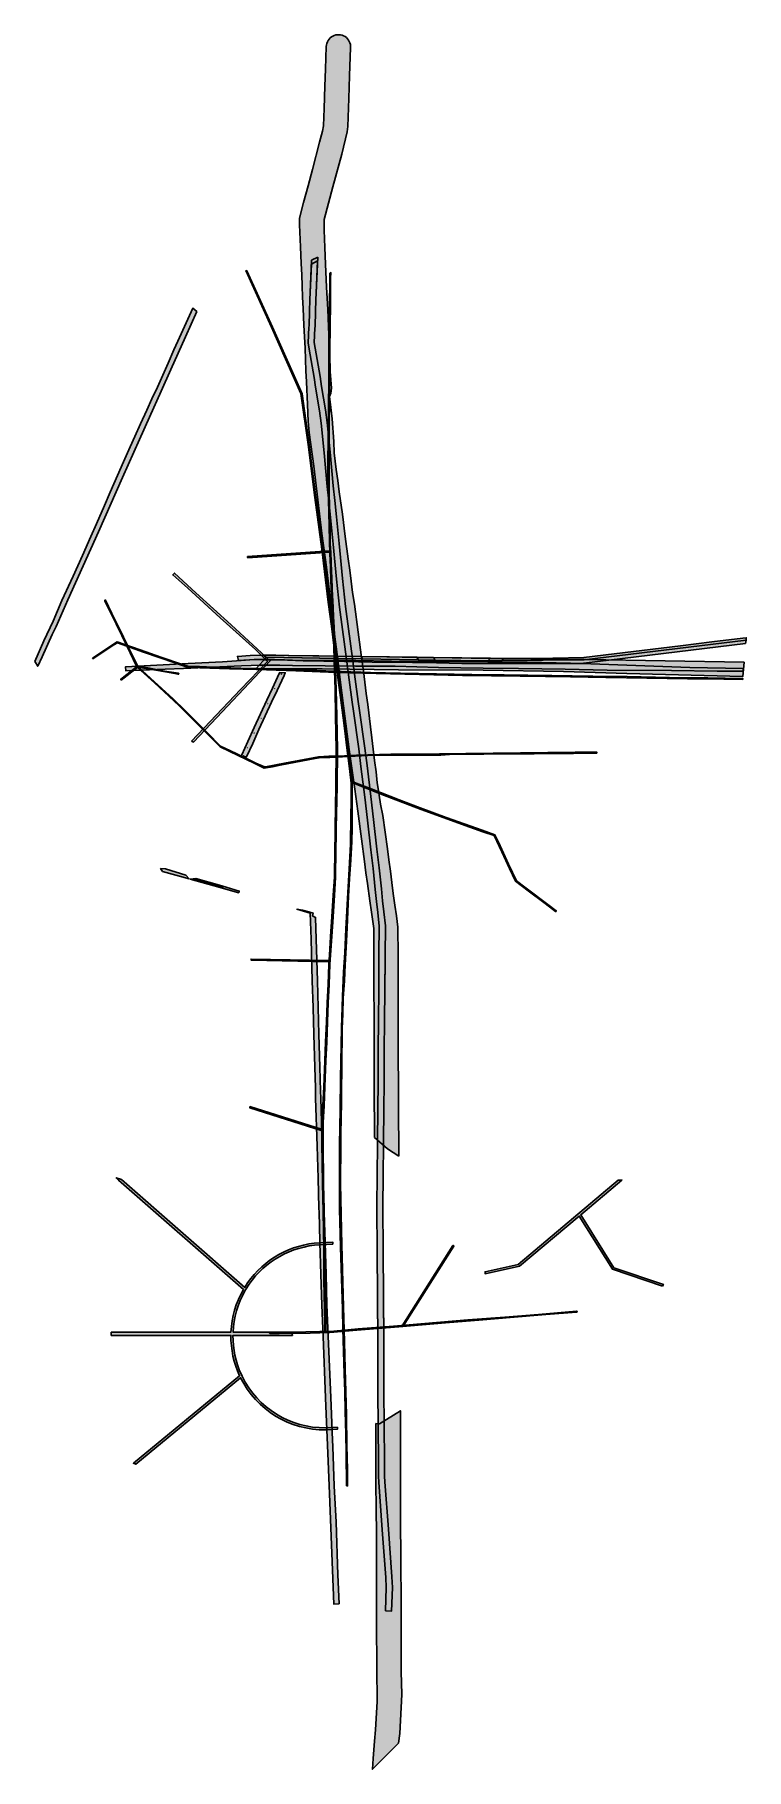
# Model space of a CAD drawing. Header units: millimetres. Extents: x 2242516 to 2245449, y 376482 to 383637.
import ezdxf

# ---------------------------------------------------------------- set-up
doc = ezdxf.new("R2010")
doc.units = ezdxf.units.MM
doc.layers.add('ограничения_инфраструктурные ограничения', color=121, linetype='Continuous', transparency=0.9)
doc.layers.add('ограничения_придорожная полоса', color=235, linetype='Continuous')
doc.layers.add('Участок_земли_общего_пользования', color=132, linetype='Continuous')

msp = doc.modelspace()

# ---------------------------------------------------------------- hatches: boundary and pattern name
at = {"layer": 'ограничения_инфраструктурные ограничения', "transparency": 33554559}
h = msp.add_hatch(color=256, dxfattribs=at)
h.dxf.hatch_style = 1
h.paths.add_polyline_path([(2243716.382793255, 378286.4268434777), (2243716.382793255, 378321.654349296), (2243712.524268066, 378499.2360965941), (2243712.524268066, 378629.002591394), (2243709.332528712, 378781.4134972799), (2243707.296680806, 378899.0031674176), (2243704.900793655, 379065.7694190159), (2243705.939258675, 379149.2907640391), (2243708.967240083, 379218.8920728493), (2243712.3128092, 379296.4482116628), (2243716.291043159, 379403.6170967867), (2243719.802081976, 379481.4968983626), (2243723.776321839, 379565.2574662552), (2243726.174947799, 379643.136985895), (2243729.827377623, 379719.6598285199), (2243733.153090376, 379801.6835284261), (2243735.484273168, 379840.6595170482), (2243741.852117842, 379938.1639110262), (2243744.622537102, 379975.59629893), (2243751.566102217, 380086.7906691784), (2243756.285526318, 380161.0856519172), (2243756.285526318, 380192.5591771757), (2243757.693045829, 380246.2030377927), (2243759.576775727, 380365.9137139952), (2243762.69616488, 380535.2017439725), (2243763.829917624, 380687.9181277356), (2243761.042609042, 380825.8267991465), (2243758.758214234, 380935.3810055266), (2243755.410362777, 381052.5775156275), (2243753.774380962, 381117.2463505442), (2243744.023536785, 381196.4014905401), (2243730.483550575, 381295.7259236847), (2243703.776170275, 381514.711694196), (2243675.208796421, 381727.6994129297), (2243648.15541327, 381945.5248749924), (2243618.11570143, 382155.7878212801), (2243496.742877048, 382429.7370548124), (2243391.358648097, 382663.0760565147), (2243386.900437888, 382663.5828368419), (2243492.284666839, 382430.2438351396), (2243613.657491221, 382156.2946016073), (2243643.697203062, 381946.0316553196), (2243670.750586212, 381728.2061932569), (2243699.317960066, 381515.2184745232), (2243726.025340366, 381296.2327040118), (2243739.565326576, 381196.9082708673), (2243749.316170754, 381117.7531308713), (2243750.952152568, 381053.0842959547), (2243754.300004026, 380935.8877858538), (2243756.584398834, 380826.3335794737), (2243759.371707415, 380688.4249080628), (2243758.237954671, 380535.7085242997), (2243755.118565518, 380366.4204943224), (2243753.234835621, 380246.7098181199), (2243751.82731611, 380193.0659575029), (2243751.82731611, 380161.5924322443), (2243747.107892008, 380087.2974495055), (2243740.164326893, 379976.1030792572), (2243737.393907633, 379938.6706913534), (2243731.02606296, 379841.1662973754), (2243728.694880167, 379802.1903087533), (2243725.369167415, 379720.166608847), (2243721.716737591, 379643.6437662222), (2243719.318111631, 379565.7642465824), (2243715.343871768, 379482.0036786898), (2243711.83283295, 379404.1238771139), (2243707.854598991, 379296.95499199), (2243704.509029874, 379219.3988531765), (2243701.481048466, 379149.7975443663), (2243700.442583447, 379066.276199343), (2243702.838470598, 378899.5099477448), (2243704.874318503, 378781.920277607), (2243708.066057857, 378629.5093717212), (2243708.066057857, 378499.7428769213), (2243711.924583046, 378322.1611296232), (2243711.924583046, 378286.9336238049)])
h = msp.add_hatch(color=256, dxfattribs=at)
h.dxf.hatch_style = 1
h.paths.add_polyline_path([(2243801.849631174, 377652.0332868637), (2243800.108647971, 377786.0983639475), (2243798.271162112, 377866.1075808451), (2243795.892987612, 377957.4198978068), (2243794.60286345, 378042.1839539632), (2243792.104231734, 378112.1426124686), (2243789.695600722, 378205.2320759668), (2243786.724379757, 378298.4308145316), (2243785.168017771, 378379.632334428), (2243782.343432934, 378463.8039379509), (2243776.829264317, 378635.3053423743), (2243773.253532919, 378793.6922592671), (2243772.059226997, 378897.5181565752), (2243773.172258519, 379057.4736039685), (2243775.918819931, 379203.4610769479), (2243777.282861021, 379331.2171570085), (2243780.375565826, 379540.741845947), (2243784.456567337, 379669.0229535999), (2243789.80972709, 379769.7462422008), (2243794.048144281, 379850.7993847341), (2243799.04352557, 379947.3687412603), (2243805.446579468, 380073.9183569499), (2243812.015604247, 380194.8801487826), (2243817.499829664, 380297.2675043058), (2243819.39788634, 380413.2381521905), (2243820.621622149, 380475.3410536399), (2243820.621622149, 380548.4382526926), (2243819.854391812, 380562.0124564122), (2243812.303914488, 380620.3150373659), (2243802.906540584, 380695.6522696007), (2243797.154195198, 380742.5169004082), (2243790.471557363, 380798.1505911005), (2243780.609122787, 380871.6679813181), (2243773.943766456, 380923.3684037065), (2243767.271737068, 380974.9151646376), (2243760.749936994, 381030.1018209668), (2243756.254863802, 381063.1468547235), (2243752.187721715, 381102.2525330796), (2243745.3947218, 381170.4782200752), (2243743.053847972, 381257.5569208227), (2243740.154490687, 381322.2932034211), (2243737.349240603, 381385.6926102053), (2243735.505252792, 381440.5742686215), (2243733.473563892, 381495.8384954525), (2243731.249725201, 381548.3976888183), (2243730.186484943, 381608.3127639355), (2243728.822272749, 381666.4866243564), (2243727.082145066, 381716.6189389717), (2243726.0185626, 381774.986619965), (2243724.466820421, 381833.0605053249), (2243724.466820421, 381889.6835898014), (2243725.625707815, 381951.4330910357), (2243725.625707815, 382005.5403126167), (2243727.276690314, 382070.4892271627), (2243727.276690314, 382124.203946232), (2243728.214340236, 382188.0905464947), (2243728.214340236, 382230.7230406345), (2243729.158149901, 382281.1831804495), (2243729.158149901, 382335.0090768592), (2243730.344585039, 382442.3294512951), (2243731.494403921, 382524.8593924548), (2243732.517092531, 382615.2009156436), (2243732.517092531, 382652.9568249959), (2243737.016101114, 382655.3536900918), (2243736.198737305, 382632.4634170635), (2243736.198737305, 382551.8647066251), (2243733.977636277, 382409.4932449383), (2243732.885650547, 382356.7529128258), (2243732.221767026, 382289.4244650129), (2243732.221767026, 382236.2398462663), (2243731.418775953, 382164.8743505407), (2243731.096073808, 382142.3962368543), (2243731.096073808, 382110.1157058357), (2243730.10298619, 382044.0727724419), (2243729.485129646, 381965.7550997561), (2243729.485129646, 381905.4874698786), (2243729.485129646, 381801.0346676433), (2243729.485129646, 381745.2475268575), (2243731.072803664, 381693.6179113305), (2243733.645865621, 381623.7955824536), (2243734.55305903, 381567.0247547053), (2243734.55305903, 381536.9774932284), (2243736.366761433, 381500.8600757828), (2243737.973770204, 381461.7787042597), (2243739.258590142, 381420.4581450096), (2243740.758487809, 381398.4321384167), (2243742.258556579, 381350.2039999607), (2243744.191005158, 381324.4112797107), (2243745.905980553, 381274.1109309021), (2243747.523426668, 381234.929795682), (2243748.916042126, 381216.5576344955), (2243751.597070707, 381162.6125289223), (2243751.597070707, 381139.3005851827), (2243754.635706647, 381115.0131976674), (2243756.378914203, 381089.5931117352), (2243761.218419746, 381058.876672578), (2243766.172393867, 381016.9826834333), (2243771.238270003, 380978.7478237894), (2243777.702236926, 380928.351938559), (2243782.871288775, 380882.8930881529), (2243790.198133171, 380832.0457299203), (2243795.910611324, 380787.0176388674), (2243804.631097803, 380720.3613278273), (2243810.674662197, 380665.9639037968), (2243818.53175789, 380606.6216244828), (2243824.566938188, 380560.0706575026), (2243824.566938188, 380537.5874710858), (2243824.566938188, 380477.5870050074), (2243824.566938188, 380414.7937895013), (2243824.566938188, 380366.1055121288), (2243822.934092714, 380307.3017876882), (2243819.278969059, 380233.8456929624), (2243814.326021563, 380155.4305815808), (2243810.34203602, 380083.4646013987), (2243806.795050094, 380020.6705404376), (2243803.992879882, 379952.2901351659), (2243799.997430371, 379871.1759085045), (2243795.80606678, 379800.7431610742), (2243792.792583127, 379733.7452861897), (2243788.259182639, 379662.9790067381), (2243786.09574366, 379597.3763440668), (2243783.632359368, 379537.6022485808), (2243783.632359368, 379488.1634184786), (2243782.441475526, 379425.3666097885), (2243782.441475526, 379362.0358962279), (2243781.468920388, 379293.1638588387), (2243781.468920388, 379232.5616401212), (2243778.807055456, 379103.7713571582), (2243778.807055456, 379059.480291554), (2243776.293366588, 378898.7854937105), (2243782.489384646, 378646.012185257), (2243789.530485362, 378390.1377476426), (2243793.422588056, 378244.8932182974), (2243796.429398653, 378134.2510509299), (2243801.599819334, 377944.6082945516), (2243803.566659817, 377818.2554585272), (2243805.967420045, 377717.9208678903), (2243805.967420045, 377651.1371044999)])
h = msp.add_hatch(color=256, dxfattribs=at)
h.dxf.hatch_style = 1
h.paths.add_polyline_path([(2242516.493281991, 381051.5626408519), (2242553.922453158, 381137.2017429957), (2242592.282772293, 381217.2462576421), (2242628.426781313, 381302.284241238), (2242674.555564271, 381402.9764593655), (2242712.938298031, 381487.848311042), (2242747.284175112, 381566.7108795142), (2242771.251567952, 381618.765336209), (2242803.463778149, 381694.3209072131), (2242826.873987493, 381749.2308846244), (2242857.939527553, 381818.8564375854), (2242883.043699978, 381875.1210923569), (2242910.396655618, 381936.4258260883), (2242929.745657976, 381979.7917223786), (2242952.671876896, 382031.1750450742), (2242977.95304929, 382087.8364005195), (2242998.760641344, 382134.4713568017), (2243021.905411154, 382182.8337182939), (2243044.590379511, 382232.8599282993), (2243066.702243534, 382281.6222953338), (2243090.261288164, 382336.9388280342), (2243106.78856576, 382372.1340653729), (2243167.954652677, 382508.4607347428), (2243184.06905632, 382494.8005059708), (2243138.457178548, 382390.4356310618), (2243077.543812239, 382255.2008669021), (2243037.347889388, 382166.6280356994), (2242989.422343323, 382059.1685839061), (2242947.848691062, 381966.9104140959), (2242878.277291234, 381809.5183864451), (2242779.862718974, 381585.8750207283), (2242653.55015278, 381305.410522687), (2242605.50928262, 381195.0498918545), (2242588.232227295, 381163.0686519273), (2242546.564981145, 381069.9808793392), (2242529.100738044, 381031.6316718983)])
h = msp.add_hatch(color=256, dxfattribs=at)
h.dxf.hatch_style = 1
edge = h.paths.add_edge_path()
edge.add_line((2243393.948648324, 381484.1973159044), (2243731.704716967, 381507.3380756779))
edge.add_arc((2243732.080478935, 381504.927759758), 2.439430238755037, -81.6339484535817, 98.86093666374143, ccw=False)
edge.add_line((2243732.435408343, 381502.514288191), (2243394.6793397, 381479.3735284175))
edge.add_arc((2243395.682421776, 381481.992707073), 2.804687233874076, 128.1826195287931, 249.0443686814317, ccw=False)
h = msp.add_hatch(color=256, dxfattribs=at)
h.dxf.hatch_style = 1
edge = h.paths.add_edge_path()
edge.add_line((2242805.705753865, 381302.0840797525), (2242851.716988374, 381206.9663695648))
edge.add_line((2242851.716988374, 381206.9663695648), (2242896.896414797, 381113.5682324606))
edge.add_line((2242896.896414797, 381113.5682324606), (2242935.26661367, 381034.2466168778))
edge.add_line((2242935.26661367, 381034.2466168778), (2242940.433214794, 381026.3076300202))
edge.add_line((2242940.433214794, 381026.3076300202), (2243010.174178686, 380962.7634390568))
edge.add_line((2243010.174178686, 380962.7634390568), (2243111.013123526, 380869.7726824369))
edge.add_line((2243111.013123526, 380869.7726824369), (2243218.780924858, 380761.3346164114))
edge.add_line((2243218.780924858, 380761.3346164114), (2243281.050632578, 380698.7383919343))
edge.add_line((2243281.050632578, 380698.7383919343), (2243355.062523421, 380663.0838611341))
edge.add_line((2243355.062523421, 380663.0838611341), (2243423.705684048, 380630.1994638388))
edge.add_line((2243423.705684048, 380630.1994638388), (2243461.726019535, 380611.9970277558))
edge.add_line((2243461.726019535, 380611.9970277558), (2243497.090649834, 380617.2809105185))
edge.add_line((2243497.090649834, 380617.2809105185), (2243527.713474973, 380623.1312481715))
edge.add_line((2243527.713474973, 380623.1312481715), (2243672.871490953, 380650.8629614495))
edge.add_line((2243672.871490953, 380650.8629614495), (2243688.211936009, 380653.748346359))
edge.add_line((2243688.211936009, 380653.748346359), (2243733.27884754, 380655.987534086))
edge.add_line((2243733.27884754, 380655.987534086), (2243890.017640377, 380663.2267430393))
edge.add_line((2243890.017640377, 380663.2267430393), (2244091.943801962, 380665.1412760232))
edge.add_line((2244091.943801962, 380665.1412760232), (2244189.900671021, 380665.1412760232))
edge.add_line((2244189.900671021, 380665.1412760232), (2244226.090535914, 380667.1166817715))
edge.add_line((2244226.090535914, 380667.1166817715), (2244367.035402901, 380668.696837279))
edge.add_line((2244367.035402901, 380668.696837279), (2244575.160320207, 380670.7969476486))
edge.add_line((2244575.160320207, 380670.7969476486), (2244737.737694846, 380671.8419301031))
edge.add_line((2244737.737694846, 380671.8419301031), (2244832.810434877, 380673.6220357324))
edge.add_arc((2244832.414459867, 380675.521561889), 1.940359716176574, 281.7752381845717, 438.2247618154284)
edge.add_line((2244832.810434877, 380677.4210880456), (2244744.471492778, 380677.0533150943))
edge.add_line((2244744.471492778, 380677.0533150943), (2244630.696229996, 380675.8954643894))
edge.add_line((2244630.696229996, 380675.8954643894), (2244519.142581554, 380675.0377502308))
edge.add_line((2244519.142581554, 380675.0377502308), (2244293.028816281, 380671.8520755638))
edge.add_line((2244293.028816281, 380671.8520755638), (2244185.371377029, 380670.770527178))
edge.add_line((2244185.371377029, 380670.770527178), (2244082.889662683, 380669.5784355431))
edge.add_line((2244082.889662683, 380669.5784355431), (2243984.064098614, 380668.6539304347))
edge.add_line((2243984.064098614, 380668.6539304347), (2243843.195715115, 380665.4948876022))
edge.add_line((2243843.195715115, 380665.4948876022), (2243768.991161168, 380660.9002620773))
edge.add_line((2243768.991161168, 380660.9002620773), (2243728.277306507, 380660.2606753242))
edge.add_line((2243728.277306507, 380660.2606753242), (2243686.159714629, 380658.0707353544))
edge.add_line((2243686.159714629, 380658.0707353544), (2243546.105443964, 380631.6874647448))
edge.add_line((2243546.105443964, 380631.6874647448), (2243467.880117113, 380616.3143440209))
edge.add_line((2243467.880117113, 380616.3143440209), (2243462.993729073, 380616.3143440209))
edge.add_line((2243462.993729073, 380616.3143440209), (2243427.61267279, 380632.6007675736))
edge.add_line((2243427.61267279, 380632.6007675736), (2243347.126719888, 380671.6292981554))
edge.add_line((2243347.126719888, 380671.6292981554), (2243299.747508897, 380694.2397255588))
edge.add_line((2243299.747508897, 380694.2397255588), (2243282.773626754, 380702.3400447055))
edge.add_line((2243282.773626754, 380702.3400447055), (2243227.395497961, 380758.1201962724))
edge.add_line((2243227.395497961, 380758.1201962724), (2243185.151973538, 380801.1946520449))
edge.add_line((2243185.151973538, 380801.1946520449), (2243136.645016081, 380849.1573176119))
edge.add_line((2243136.645016081, 380849.1573176119), (2243086.763237982, 380897.3307128527))
edge.add_line((2243086.763237982, 380897.3307128527), (2242993.757092067, 380983.143767375))
edge.add_line((2242993.757092067, 380983.143767375), (2242942.907207534, 381029.0974203552))
edge.add_line((2242942.907207534, 381029.0974203552), (2242922.703076076, 381069.7348519166))
edge.add_line((2242922.703076076, 381069.7348519166), (2242882.031453948, 381151.5394206578))
edge.add_line((2242882.031453948, 381151.5394206578), (2242834.823034906, 381249.7637274413))
edge.add_line((2242834.823034906, 381249.7637274413), (2242808.816595695, 381303.6483829777))
edge.add_arc((2242807.070732697, 381303.2449528223), 1.791868716355524, 13.01140066723249, 220.3801550060291)
h = msp.add_hatch(color=256, dxfattribs=at)
h.dxf.hatch_style = 1
h.paths.add_polyline_path([(2242754.996174613, 381065.4363470266), (2242856.084760189, 381132.2368081545), (2242951.593644316, 381099.244615339), (2243036.750736427, 381069.7739542131), (2243120.930401427, 381040.6415552616), (2243147.128107128, 381031.5752087264), (2243195.378517427, 381030.1521255429), (2243284.093888327, 381026.4898255857), (2243365.543670063, 381024.189131003), (2243429.716396474, 381022.5576141005), (2243570.863679493, 381017.949249931), (2243716.45795548, 381012.8260036297), (2243779.83055252, 381010.5960160757), (2243899.987606981, 381006.3678678146), (2244023.420414136, 381002.9701112651), (2244172.192091408, 381000.3517369435), (2244318.639834148, 380998.2512038464), (2244451.438439681, 380996.5926323819), (2244648.134978601, 380993.193691676), (2244817.319534211, 380990.9162471076), (2244957.782230126, 380988.7738639849), (2245133.213621682, 380985.3865482861), (2245291.193431833, 380983.2731219993), (2245434.915145641, 380981.6301914535), (2245434.915145641, 380977.3817797758), (2245357.302542216, 380978.6079009769), (2245206.911878893, 380980.2214519593), (2245039.214045941, 380983.2483924387), (2244870.984592861, 380985.3618187256), (2244724.303464264, 380987.6646269459), (2244517.198840111, 380990.8729175357), (2244279.132604898, 380993.9469921347), (2243923.644538449, 381001.5932876995), (2243760.776115906, 381006.5776680071), (2243592.727006441, 381012.8872991216), (2243430.575851867, 381017.6639088482), (2243319.281597089, 381021.1264700473), (2243197.120698358, 381025.2611680194), (2243148.551116837, 381026.6255211228), (2243093.957647882, 381045.25427792), (2242965.165100307, 381090.3307712752), (2242857.8603064, 381128.5411127225), (2242842.499102567, 381119.5431458801), (2242782.47513485, 381079.9304058517), (2242756.556129783, 381062.5903339301)])
h = msp.add_hatch(color=256, dxfattribs=at)
h.dxf.hatch_style = 1
h.paths.add_polyline_path([(2245445.691959995, 381125.2742743697), (2244883.019192721, 381057.0703578418), (2244766.888836259, 381042.9937122334), (2244640.947412862, 381042.9937122334), (2244421.605259504, 381042.9937122334), (2244276.390321085, 381042.9937122334), (2244172.451142864, 381045.5645599272), (2244073.165480139, 381047.5970338919), (2243907.18210927, 381049.2351030711), (2243793.140266456, 381051.3956634776), (2243623.608883037, 381053.9859264183), (2243526.341905307, 381057.687328672), (2243460.721810157, 381057.687328672), (2243423.706026256, 381059.7217049107), (2243356.889400832, 381056.0579254072), (2243351.778011032, 381072.0416760485), (2243404.226520239, 381075.6092850389), (2243459.29, 381077), (2243468.49, 381068.68), (2243764.918679094, 381063.6344479779), (2243764.000245995, 381072.9399967223), (2243864.95, 381071.59), (2243866.19, 381061.67), (2244097.04, 381057.91), (2244093.39, 381068.41), (2244159.122627952, 381067.339956839), (2244164.99, 381061.79), (2244161.3, 381056.81), (2244384.57, 381053.86), (2244393.842101584, 381063.699971259), (2244447.14, 381063.83), (2244443, 381055.1), (2244781.19, 381058.3), (2245448.45, 381139.72)])
h = msp.add_hatch(color=256, dxfattribs=at)
h.dxf.hatch_style = 1
h.paths.add_polyline_path([(2244447.24, 381064.03), (2244651.81, 381065.31), (2244780.01, 381067.47), (2244904.69, 381082.74), (2245178.51, 381116.27), (2245307.93, 381132.13), (2245434.53, 381147.65), (2245449.25, 381149.44), (2245448.45, 381139.72), (2244781.19, 381058.3), (2244443, 381055.1)])
h = msp.add_hatch(color=256, dxfattribs=at)
h.dxf.hatch_style = 1
h.paths.add_polyline_path([(2245436.358750091, 381010.7512569119), (2245436.697536012, 381022.2393002703), (2245216.404215517, 381027.2315010373), (2244808.194386772, 381041.4239437697), (2244724.969914346, 381044.58679115), (2244546.156138911, 381048.4336116741), (2244384.182419185, 381049.4544986592), (2244276.92946979, 381050.6301039205), (2244196.234256696, 381051.7587864259), (2244141.017455868, 381051.7587864259), (2243987.320549948, 381052.6777960764), (2243839.907780646, 381055.6138501369), (2243741.850473538, 381055.6138501369), (2243579.176082931, 381057.2779170591), (2243545.965823099, 381058.5198905426), (2243504.627096631, 381059.3640774203), (2243421.613595436, 381059.0753545172), (2243366.803851025, 381055.9308957844), (2243290.60661989, 381049.7846488603), (2243149.238099398, 381043.3145926481), (2242890.766172215, 381029.9859936235), (2242892.307990362, 381012.7923967911), (2243054.645990504, 381019.8164374315), (2243129.363343141, 381022.9450438819), (2243368.449187092, 381032.8675158325), (2243448.442360473, 381036.354172501), (2243526.307342299, 381036.354172501), (2243579.068287411, 381035.0678126268), (2243714.215637556, 381033.0850091468), (2243839.296254949, 381031.5839036874), (2244002.406276341, 381031.5839036874), (2244180.438106494, 381026.6056529289), (2244365.032972785, 381023.9185853838), (2244510.587552644, 381022.1268547474), (2244702.992461029, 381020.1973149361), (2244875.955335173, 381016.1611124786), (2245141.483933536, 381014.6532433787), (2245328.919126233, 381011.8628189524)])
h = msp.add_hatch(color=256, dxfattribs=at)
h.dxf.hatch_style = 1
h.paths.add_polyline_path([(2245439.859709041, 381048.7020436557), (2244789.23, 381059.28), (2244781.19, 381058.3), (2244443, 381055.1), (2244384.57, 381053.86), (2244161.3, 381056.81), (2244097.04, 381057.91), (2243866.19, 381061.67), (2243765.18, 381063.63), (2243471.80277158, 381068.6236128738), (2243429.716396474, 381022.5576141005), (2243574.529411595, 381020.8531766991), (2243701.868430688, 381020.7715902858), (2243814.860037148, 381019.8986579361), (2244015.855050763, 381017.4189382445), (2244364.668863473, 381014.8946207984), (2244695.714381272, 381009.5352811716), (2244957.163689164, 381001.1919079096), (2245434.938073577, 380989.0917550876)])
h = msp.add_hatch(color=256, dxfattribs=at)
h.dxf.hatch_style = 1
h.paths.add_polyline_path([(2244159.12, 381067.34), (2244315.6, 381064.77), (2244393.84, 381063.7), (2244384.57, 381053.86), (2244161.3, 381056.81), (2244164.99, 381061.79)])
h.paths.add_polyline_path([(2243864.88, 381072.15), (2243968.03, 381070.46), (2244093.39, 381068.41), (2244097.04, 381057.91), (2243866.19, 381061.67)])
h.paths.add_polyline_path([(2243457.29, 381078.81), (2243563.97, 381075.41), (2243687.04, 381074.48), (2243754.99, 381073.95), (2243763.872259332, 381073.95), (2243765.18, 381063.63), (2243468.49, 381068.68)])
h = msp.add_hatch(color=256, dxfattribs=at)
h.dxf.hatch_style = 1
edge = h.paths.add_edge_path()
edge.add_line((2242872.578330297, 380974.043923198), (2242870.375537397, 380977.3065342754))
edge.add_line((2242870.375537397, 380977.3065342754), (2242941.311320523, 381032.7747271397))
edge.add_line((2242941.311320523, 381032.7747271397), (2242969.275189498, 381027.6806490381))
edge.add_line((2242969.275189498, 381027.6806490381), (2243051.884714148, 381012.0498758844))
edge.add_line((2243051.884714148, 381012.0498758844), (2243108.820372413, 381002.9437251196))
edge.add_arc((2243108.02747917, 381000.7412867794), 2.340814887459325, -98.45120979275151, 70.20076805045022, ccw=False)
edge.add_line((2243107.68345625, 380998.4258899304), (2243078.246536368, 381004.3395370989))
edge.add_line((2243078.246536368, 381004.3395370989), (2243023.580861525, 381014.2932908868))
edge.add_line((2243023.580861525, 381014.2932908868), (2242967.545841367, 381023.318312291))
edge.add_line((2242967.545841367, 381023.318312291), (2242941.101204811, 381028.0583560862))
edge.add_line((2242941.101204811, 381028.0583560862), (2242872.578330297, 380974.043923198))
h = msp.add_hatch(color=256, dxfattribs=at)
h.dxf.hatch_style = 1
h.paths.add_polyline_path([(2243367.348379913, 380660.2661620086), (2243370.06, 380666.69), (2243395.48, 380722.03), (2243421.19, 380779.35), (2243447.55, 380835.61), (2243473.11, 380892.44), (2243496.27, 380941.15), (2243524.5, 381001.88), (2243526.089394393, 381005.5386059626), (2243549.33, 381005.23), (2243544.08, 380993.23), (2243515.66, 380932.09), (2243492.51, 380883.42), (2243466.98, 380826.66), (2243440.67, 380770.5), (2243414.98, 380713.23), (2243389.517603423, 380657.7647275303), (2243381.71, 380658.83)])
h = msp.add_hatch(color=256, dxfattribs=at)
h.dxf.hatch_style = 1
edge = h.paths.add_edge_path()
edge.add_line((2243823.966705355, 380556.3301529523), (2243902.800306926, 380526.0093867634))
edge.add_line((2243902.800306926, 380526.0093867634), (2244019.105342352, 380480.8058637855))
edge.add_line((2244019.105342352, 380480.8058637855), (2244105.795526305, 380447.140688742))
edge.add_line((2244105.795526305, 380447.140688742), (2244211.713351185, 380407.8540830031))
edge.add_line((2244211.713351185, 380407.8540830031), (2244360.577766826, 380355.1448213642))
edge.add_line((2244360.577766826, 380355.1448213642), (2244412.945001633, 380336.7999261035))
edge.add_line((2244412.945001633, 380336.7999261035), (2244434.626273925, 380290.8221776541))
edge.add_line((2244434.626273925, 380290.8221776541), (2244469.204852447, 380214.991411028))
edge.add_line((2244469.204852447, 380214.991411028), (2244501.502272437, 380147.1485038108))
edge.add_line((2244501.502272437, 380147.1485038108), (2244541.475417879, 380117.0507263941))
edge.add_line((2244541.475417879, 380117.0507263941), (2244636.544393622, 380044.948839311))
edge.add_line((2244636.544393622, 380044.948839311), (2244665.857588743, 380023.3212534152))
edge.add_arc((2244664.314461155, 380021.9909237393), 2.037405163272609, -121.9511158314794, 40.7646120957487, ccw=False)
edge.add_line((2244663.236275459, 380020.2621856435), (2244620.275311963, 380053.1844170527))
edge.add_line((2244620.275311963, 380053.1844170527), (2244550.709900775, 380105.3965511163))
edge.add_line((2244550.709900775, 380105.3965511163), (2244497.904126415, 380145.2358731008))
edge.add_line((2244497.904126415, 380145.2358731008), (2244472.791876709, 380197.4549821686))
edge.add_line((2244472.791876709, 380197.4549821686), (2244441.737185073, 380266.1224194332))
edge.add_line((2244441.737185073, 380266.1224194332), (2244410.301273725, 380333.1061329453))
edge.add_line((2244410.301273725, 380333.1061329453), (2244363.757905775, 380349.2021177458))
edge.add_line((2244363.757905775, 380349.2021177458), (2244275.504857884, 380380.9563529894))
edge.add_line((2244275.504857884, 380380.9563529894), (2244109.329508327, 380440.451025578))
edge.add_line((2244109.329508327, 380440.451025578), (2243940.378509677, 380505.9752722924))
edge.add_line((2243940.378509677, 380505.9752722924), (2243823.227536074, 380551.7220001465))
edge.add_arc((2243823.25595217, 380554.080801581), 2.358972590344225, 72.46443301545531, 269.3098004748093, ccw=False)
h = msp.add_hatch(color=256, dxfattribs=at)
h.dxf.hatch_style = 1
h.paths.add_polyline_path([(2243042.52, 380185.49), (2243035.31, 380196.88), (2243054.97, 380196.54), (2243139.21, 380169.97), (2243152.72, 380154.32)])
h.paths.add_polyline_path([(2243157.23, 380153.06), (2243180.29, 380155.99), (2243287.43, 380126.31), (2243359.56, 380104.21), (2243357.47, 380097.28), (2243256.2, 380125.49)])
h = msp.add_hatch(color=256, dxfattribs=at)
h.dxf.hatch_style = 1
h.paths.add_polyline_path([(2243172.46, 380154.99), (2243180.29, 380155.99), (2243287.43, 380126.31), (2243293.71, 380124.39), (2243292.8, 380121.55)])
h = msp.add_hatch(color=256, dxfattribs=at)
h.dxf.hatch_style = 1
h.paths.add_polyline_path([(2243190.63, 380149.24), (2243190.78, 380149.79), (2243191.33, 380149.62), (2243191.17, 380149.07)])
h.paths.add_polyline_path([(2243213.19, 380143.16), (2243216.43, 380141.88), (2243216.22, 380141.35), (2243213.03, 380142.61)])
h = msp.add_hatch(color=256, dxfattribs=at)
h.dxf.hatch_style = 1
h.paths.add_polyline_path([(2243652.16, 380013.78), (2243655.31, 379905.87), (2243660.34, 379733.6), (2243663.54, 379624.16), (2243666.78, 379513.17), (2243670.73, 379377.97), (2243673.23, 379292.45), (2243674.44, 379250.84), (2243680.26, 379051.69), (2243684.09, 378920.18), (2243687.71, 378796.68), (2243688.21, 378779.5), (2243691.68, 378660.66), (2243691.9, 378653.23), (2243695.67, 378524.02), (2243699.4, 378396.55), (2243704.78, 378267.85), (2243715.38, 378014.32), (2243718.22, 377946.29), (2243723.56, 377818.67), (2243731.15193405, 377617.8372670602), (2243748.696743487, 377163.5660072924), (2243770.875275134, 377165.3657470522), (2243766.41033202, 377284.0439728748), (2243758.299121403, 377501.1161013996), (2243750.837807299, 377650.8989389574), (2243744.89356506, 377812.5570704067), (2243742.770072239, 377871.4082733278), (2243739.6, 377947.18), (2243736.76, 378015.22), (2243726.16, 378268.75), (2243720.78, 378397.29), (2243717.07, 378524.64), (2243713.3, 378653.85), (2243713.170151312, 378658.3347739007), (2243709.64, 378779.15), (2243709.11, 378797.3), (2243705.49, 378920.8), (2243701.66, 379052.31), (2243695.84, 379251.46), (2243695.02, 379279.45), (2243692.13, 379378.59), (2243688.18, 379513.79), (2243684.94, 379624.78), (2243681.74, 379734.22), (2243676.71, 379906.49), (2243674.1, 379995.62), (2243661.38, 380001.97), (2243663.73, 380013.36), (2243646.01, 380018.95), (2243620.24, 380025.07), (2243596.93, 380029.73)])
h = msp.add_hatch(color=256, dxfattribs=at)
h.dxf.hatch_style = 1
h.paths.add_polyline_path([(2243729.630724161, 379817.8370632493), (2243408.555172344, 379824.2226363397), (2243408.555172344, 379819.5391121145), (2243729.354236878, 379813.2143604684)])
h = msp.add_hatch(color=256, dxfattribs=at)
h.dxf.hatch_style = 1
edge = h.paths.add_edge_path()
edge.add_line((2243403.681005542, 379215.7842900697), (2243702.869891682, 379120.8336807701))
edge.add_arc((2243701.695069646, 379118.5760634791), 2.545003467398069, -92.51042327127738, 62.508369903887626, ccw=False)
edge.add_line((2243701.583595608, 379116.0335025286), (2243402.952824742, 379210.8069883197))
edge.add_line((2243402.952824742, 379210.8069883197), (2243403.681005542, 379215.7842900697))
h = msp.add_hatch(color=256, dxfattribs=at)
h.dxf.hatch_style = 1
edge = h.paths.add_edge_path()
edge.add_line((2244030.98629082, 378311.6418953028), (2244240.412111842, 378642.1285874379))
edge.add_arc((2244241.692909783, 378640.6711667486), 1.940236694779947, -27.078662360823216, 131.3093749726333, ccw=False)
edge.add_line((2244243.420462375, 378639.7879451036), (2244035.317275275, 378309.9454897245))
edge.add_arc((2244033.323674089, 378311.232536522), 2.372959154857706, 170.0662219408256, 327.1541619950786, ccw=False)
h = msp.add_hatch(color=256, dxfattribs=at)
h.dxf.hatch_style = 1
edge = h.paths.add_edge_path()
edge.add_line((2243487.221713305, 378284.3176332111), (2243633.901130862, 378286.224134372))
edge.add_line((2243633.901130862, 378286.224134372), (2243749.06507371, 378288.9407928443))
edge.add_line((2243749.06507371, 378288.9407928443), (2243849.692876214, 378298.2701780702))
edge.add_line((2243849.692876214, 378298.2701780702), (2243995.174907977, 378309.8480510288))
edge.add_line((2243995.174907977, 378309.8480510288), (2244301.781128104, 378335.6661349307))
edge.add_line((2244301.781128104, 378335.6661349307), (2244454.681373799, 378347.5912785552))
edge.add_line((2244454.681373799, 378347.5912785552), (2244593.125384718, 378358.6631466603))
edge.add_line((2244593.125384718, 378358.6631466603), (2244749.694100179, 378371.9830797705))
edge.add_arc((2244750.02801102, 378369.660818347), 2.34614461801106, -94.07548926275308, 98.1823029733821, ccw=False)
edge.add_line((2244749.861268787, 378367.3206064771), (2244623.47889216, 378357.5828664571))
edge.add_line((2244623.47889216, 378357.5828664571), (2244491.927121477, 378346.4706278729))
edge.add_line((2244491.927121477, 378346.4706278729), (2244363.495261135, 378335.3586006525))
edge.add_line((2244363.495261135, 378335.3586006525), (2244208.922131629, 378323.4142229253))
edge.add_line((2244208.922131629, 378323.4142229253), (2244017.234320109, 378307.1751448559))
edge.add_line((2244017.234320109, 378307.1751448559), (2243844.110779309, 378292.9554361978))
edge.add_line((2243844.110779309, 378292.9554361978), (2243733.332574196, 378284.1200080909))
edge.add_line((2243733.332574196, 378284.1200080909), (2243652.128497805, 378281.5606042597))
edge.add_line((2243652.128497805, 378281.5606042597), (2243524.052020471, 378279.8413713948))
edge.add_line((2243524.052020471, 378279.8413713948), (2243487.07387945, 378280.0890897274))
edge.add_arc((2243486.491439323, 378282.226308329), 2.215161360179748, 70.75120536188928, 285.24419702837224, ccw=False)
at = {"layer": 'ограничения_придорожная полоса', "transparency": 33554559}
h = msp.add_hatch(color=256, dxfattribs=at)
h.dxf.hatch_style = 1
edge = h.paths.add_edge_path()
edge.add_line((2244017.632299431, 379010.7795086484), (2243971.06, 379040.72))
edge.add_line((2243971.06, 379040.72), (2243917.557862107, 379088.4170369203))
edge.add_line((2243917.557862107, 379088.4170369203), (2243915.860856218, 379298.6428030768))
edge.add_line((2243915.860856218, 379298.6428030768), (2243915.860856218, 379391.3933297466))
edge.add_line((2243915.860856218, 379391.3933297466), (2243915.860856218, 379484.2590273558))
edge.add_line((2243915.860856218, 379484.2590273558), (2243915.860856218, 379600.5508041773))
edge.add_line((2243915.860856218, 379600.5508041773), (2243913.582281225, 379694.9640496118))
edge.add_line((2243913.582281225, 379694.9640496118), (2243913.582281225, 379811.1836507649))
edge.add_line((2243913.582281225, 379811.1836507649), (2243913.582281225, 379904.0817710377))
edge.add_line((2243913.582281225, 379904.0817710377), (2243913.582281225, 379949.4932354583))
edge.add_line((2243913.582281225, 379949.4932354583), (2243904.25082884, 380017.7718405662))
edge.add_line((2243904.25082884, 380017.7718405662), (2243897.870763392, 380064.2564951484))
edge.add_line((2243897.870763392, 380064.2564951484), (2243887.621613264, 380134.9955575109))
edge.add_line((2243887.621613264, 380134.9955575109), (2243880.840800389, 380180.2377192408))
edge.add_line((2243880.840800389, 380180.2377192408), (2243875.30632588, 380226.9869709507))
edge.add_line((2243875.30632588, 380226.9869709507), (2243862.971070458, 380319.3556150318))
edge.add_line((2243862.971070458, 380319.3556150318), (2243847.795361642, 380434.1232447331))
edge.add_line((2243847.795361642, 380434.1232447331), (2243835.251273823, 380525.2961973719))
edge.add_line((2243835.251273823, 380525.2961973719), (2243812.782516493, 380688.9091334936))
edge.add_line((2243812.782516493, 380688.9091334936), (2243794.977682685, 380825.206398529))
edge.add_line((2243794.977682685, 380825.206398529), (2243776.846426923, 380964.2003833583))
edge.add_line((2243776.846426923, 380964.2003833583), (2243762.983339267, 381079.7681480072))
edge.add_line((2243762.983339267, 381079.7681480072), (2243748.473786382, 381195.6447737679))
edge.add_line((2243748.473786382, 381195.6447737679), (2243743.413830108, 381212.35992551))
edge.add_line((2243743.413830108, 381212.35992551), (2243735.164811778, 381303.4839622174))
edge.add_line((2243735.164811778, 381303.4839622174), (2243718.977389041, 381440.6474762405))
edge.add_line((2243718.977389041, 381440.6474762405), (2243700.04352909, 381579.7158922276))
edge.add_line((2243700.04352909, 381579.7158922276), (2243683.770964858, 381718.4930681158))
edge.add_line((2243683.770964858, 381718.4930681158), (2243666.84555672, 381856.5786544948))
edge.add_line((2243666.84555672, 381856.5786544948), (2243648.253649417, 381995.3408877642))
edge.add_line((2243648.253649417, 381995.3408877642), (2243643.802995633, 382041.6466538247))
edge.add_line((2243643.802995633, 382041.6466538247), (2243640.687704384, 382111.8665306671))
edge.add_line((2243640.687704384, 382111.8665306671), (2243636.947857283, 382204.2420821852))
edge.add_line((2243636.947857283, 382204.2420821852), (2243634.455457884, 382250.4872319619))
edge.add_line((2243634.455457884, 382250.4872319619), (2243630.91085382, 382343.8371550019))
edge.add_line((2243630.91085382, 382343.8371550019), (2243628.617302798, 382390.049741147))
edge.add_line((2243628.617302798, 382390.049741147), (2243626.124903399, 382439.0790109407))
edge.add_line((2243626.124903399, 382439.0790109407), (2243623.42062093, 382507.7444325208))
edge.add_line((2243623.42062093, 382507.7444325208), (2243620.720221136, 382553.5290395078))
edge.add_line((2243620.720221136, 382553.5290395078), (2243618.712878658, 382600.309022264))
edge.add_line((2243618.712878658, 382600.309022264), (2243617.116822294, 382645.8958510036))
edge.add_line((2243617.116822294, 382645.8958510036), (2243614.61970822, 382693.0949319274))
edge.add_line((2243614.61970822, 382693.0949319274), (2243612.270413092, 382761.7703622428))
edge.add_line((2243612.270413092, 382761.7703622428), (2243607.859695383, 382852.1035678972))
edge.add_line((2243607.859695383, 382852.1035678972), (2243607.859695383, 382879.1745183582))
edge.add_line((2243607.859695383, 382879.1745183582), (2243624.772900832, 382944.9853358702))
edge.add_line((2243624.772900832, 382944.9853358702), (2243642.962396703, 383013.4049090801))
edge.add_line((2243642.962396703, 383013.4049090801), (2243661.151060573, 383079.9546813836))
edge.add_line((2243661.151060573, 383079.9546813836), (2243689.785781612, 383193.7021249296))
edge.add_line((2243689.785781612, 383193.7021249296), (2243702.36786417, 383238.9782599722))
edge.add_line((2243702.36786417, 383238.9782599722), (2243706.127401975, 383260.7063783943))
edge.add_line((2243706.127401975, 383260.7063783943), (2243709.066308889, 383332.4595652835))
edge.add_line((2243709.066308889, 383332.4595652835), (2243712.200736173, 383424.2345926865))
edge.add_line((2243712.200736173, 383424.2345926865), (2243714.452687116, 383494.5023986836))
edge.add_line((2243714.452687116, 383494.5023986836), (2243716.030439446, 383541.3511738735))
edge.add_line((2243716.030439446, 383541.3511738735), (2243718.225814281, 383587.5665793807))
edge.add_arc((2243768.310532196, 383586.4363801955), 50.09746818814845, -3.8523635548531843, 178.7072971977307, ccw=False)
edge.add_line((2243818.294804293, 383583.0705427313), (2243813.979212098, 383466.6293397215))
edge.add_line((2243813.979212098, 383466.6293397215), (2243810.731909932, 383373.9763629784))
edge.add_line((2243810.731909932, 383373.9763629784), (2243806.577171376, 383258.113974996))
edge.add_line((2243806.577171376, 383258.113974996), (2243804.275300339, 383235.4192382977))
edge.add_line((2243804.275300339, 383235.4192382977), (2243781.675364092, 383143.951239421))
edge.add_line((2243781.675364092, 383143.951239421), (2243745.643594342, 383008.931145391))
edge.add_line((2243745.643594342, 383008.931145391), (2243727.444946453, 382942.0723710077))
edge.add_line((2243727.444946453, 382942.0723710077), (2243708.811439071, 382874.7348689496))
edge.add_line((2243708.811439071, 382874.7348689496), (2243708.811439071, 382829.7549078896))
edge.add_line((2243708.811439071, 382829.7549078896), (2243712.489440722, 382758.7518122719))
edge.add_line((2243712.489440722, 382758.7518122719), (2243715.326843443, 382690.4899823681))
edge.add_line((2243715.326843443, 382690.4899823681), (2243719.657134332, 382595.7815497278))
edge.add_line((2243719.657134332, 382595.7815497278), (2243724.357665924, 382503.0772605955))
edge.add_line((2243724.357665924, 382503.0772605955), (2243727.334567577, 382433.3169397661))
edge.add_line((2243727.334567577, 382433.3169397661), (2243730.579928406, 382363.009098828))
edge.add_line((2243730.579928406, 382363.009098828), (2243732.508230734, 382316.6140999588))
edge.add_line((2243732.508230734, 382316.6140999588), (2243734.889141921, 382246.9205980098))
edge.add_line((2243734.889141921, 382246.9205980098), (2243739.358377074, 382178.0758650037))
edge.add_line((2243739.358377074, 382178.0758650037), (2243736.788878862, 382157.6597367083))
edge.add_line((2243736.788878862, 382157.6597367083), (2243731.377540587, 382144.8660356313))
edge.add_line((2243731.377540587, 382144.8660356313), (2243733.705758341, 382121.7168177716))
edge.add_line((2243733.705758341, 382121.7168177716), (2243742.257625246, 382052.1765481497))
edge.add_line((2243742.257625246, 382052.1765481497), (2243749.268625225, 381958.898941746))
edge.add_line((2243749.268625225, 381958.898941746), (2243750.811988156, 381912.0114003279))
edge.add_line((2243750.811988156, 381912.0114003279), (2243759.003875711, 381842.607869765))
edge.add_line((2243759.003875711, 381842.607869765), (2243765.620229607, 381797.3837519521))
edge.add_line((2243765.620229607, 381797.3837519521), (2243771.603430301, 381750.5351177303))
edge.add_line((2243771.603430301, 381750.5351177303), (2243784.41985997, 381659.0734624182))
edge.add_line((2243784.41985997, 381659.0734624182), (2243796.568747039, 381566.2841695203))
edge.add_line((2243796.568747039, 381566.2841695203), (2243808.715970104, 381475.3005370426))
edge.add_line((2243808.715970104, 381475.3005370426), (2243815.111843582, 381428.5321136708))
edge.add_line((2243815.111843582, 381428.5321136708), (2243820.202306581, 381382.7386256935))
edge.add_line((2243820.202306581, 381382.7386256935), (2243826.818660478, 381336.1908174015))
edge.add_line((2243826.818660478, 381336.1908174015), (2243833.904817933, 381287.7438868377))
edge.add_line((2243833.904817933, 381287.7438868377), (2243849.80270412, 381171.9932865603))
edge.add_line((2243849.80270412, 381171.9932865603), (2243865.052461077, 381058.4985988213))
edge.add_line((2243865.052461077, 381058.4985988213), (2243871.007096383, 381012.1714056093))
edge.add_line((2243871.007096383, 381012.1714056093), (2243876.744301944, 380965.7036671994))
edge.add_line((2243876.744301944, 380965.7036671994), (2243882.69893725, 380918.7146287478))
edge.add_line((2243882.69893725, 380918.7146287478), (2243889.101744075, 380873.3612431852))
edge.add_line((2243889.101744075, 380873.3612431852), (2243900.141018369, 380781.5257404664))
edge.add_line((2243900.141018369, 380781.5257404664), (2243906.494459767, 380736.2601780314))
edge.add_line((2243906.494459767, 380736.2601780314), (2243911.747717742, 380689.283826709))
edge.add_line((2243911.747717742, 380689.283826709), (2243917.552038096, 380643.2807191638))
edge.add_line((2243917.552038096, 380643.2807191638), (2243923.48920137, 380596.4841021716))
edge.add_line((2243923.48920137, 380596.4841021716), (2243928.047460692, 380551.050505759))
edge.add_line((2243928.047460692, 380551.050505759), (2243931.919873378, 380527.8019053873))
edge.add_line((2243931.919873378, 380527.8019053873), (2243941.723625327, 380462.887926941))
edge.add_line((2243941.723625327, 380462.887926941), (2243951.121915172, 380415.642749448))
edge.add_line((2243951.121915172, 380415.642749448), (2243960.347703357, 380346.9805701341))
edge.add_line((2243960.347703357, 380346.9805701341), (2243969.985886991, 380278.4659844233))
edge.add_line((2243969.985886991, 380278.4659844233), (2243976.179584085, 380232.7658173295))
edge.add_line((2243976.179584085, 380232.7658173295), (2243982.5069561, 380186.8050002148))
edge.add_line((2243982.5069561, 380186.8050002148), (2243988.152641486, 380139.8675560886))
edge.add_line((2243988.152641486, 380139.8675560886), (2243994.345506579, 380094.0422093201))
edge.add_line((2243994.345506579, 380094.0422093201), (2244000.54114501, 380046.9791626149))
edge.add_line((2244000.54114501, 380046.9791626149), (2244007.13974954, 380001.6890717302))
edge.add_line((2244007.13974954, 380001.6890717302), (2244012.846448375, 379955.3238171306))
edge.add_line((2244012.846448375, 379955.3238171306), (2244013.993778554, 379837.6601387392))
edge.add_line((2244013.993778554, 379837.6601387392), (2244013.993778554, 379770.1376865311))
edge.add_line((2244013.993778554, 379770.1376865311), (2244013.993778554, 379695.9464563155))
edge.add_line((2244013.993778554, 379695.9464563155), (2244013.993778554, 379629.9732435499))
edge.add_line((2244013.993778554, 379629.9732435499), (2244014.949471035, 379604.3696300641))
edge.add_line((2244014.949471035, 379604.3696300641), (2244014.949471035, 379535.0743630036))
edge.add_line((2244014.949471035, 379535.0743630036), (2244014.949471035, 379466.1200977822))
edge.add_line((2244014.949471035, 379466.1200977822), (2244014.949471035, 379396.3472307917))
edge.add_line((2244014.949471035, 379396.3472307917), (2244014.949471035, 379373.1971671234))
edge.add_line((2244014.949471035, 379373.1971671234), (2244016.186657385, 379352.2945579075))
edge.add_line((2244016.186657385, 379352.2945579075), (2244016.186657385, 379326.6463985014))
edge.add_line((2244016.186657385, 379326.6463985014), (2244016.186657385, 379209.9570916319))
edge.add_line((2244016.186657385, 379209.9570916319), (2244017.551971977, 379021.8468596899))
edge.add_line((2244017.551971977, 379021.8468596899), (2244017.632299431, 379010.7795086484))
h = msp.add_hatch(color=256, dxfattribs=at)
h.dxf.hatch_style = 1
h.paths.add_polyline_path([(2243922.736519539, 377909.0697058064), (2243922.736519539, 377900.3780835131), (2243922.736519539, 377759.8096259512), (2243922.736519539, 377645.4720899296), (2243923.816409041, 377574.1044507997), (2243924.899836172, 377434.9559649306), (2243924.899836172, 377319.500551859), (2243925.749095147, 377203.6937053089), (2243925.749095147, 377086.2388006768), (2243926.911947734, 376898.9756460605), (2243927.936148124, 376761.2816690691), (2243924.435037489, 376691.2611211232), (2243921.138995165, 376644.6228113097), (2243917.102561518, 376597.8896299635), (2243911.708819856, 376527.0384979598), (2243908.504413511, 376482.1909059477), (2244016.429914716, 376590.4470780434), (2244021.361824737, 376629.4659209686), (2244029.106833789, 376790.879754697), (2244027.480780157, 376885.0546230707), (2244027.480780157, 376953.5641339299), (2244026.275247799, 377071.1604295685), (2244026.275247799, 377140.704223393), (2244026.857244677, 377186.989971983), (2244026.857244677, 377230.8461353328), (2244025.315980002, 377280.3043710614), (2244025.315980002, 377325.6112371503), (2244025.315980002, 377396.0410154967), (2244024.049623264, 377466.2164873868), (2244024.703970343, 377511.449204254), (2244024.703970343, 377559.3209849611), (2244024.703970343, 377606.9806086745), (2244023.463632289, 377675.3774860201), (2244023.463632289, 377720.3659051663), (2244023.463632289, 377792.0904755307), (2244023.463632289, 377886.3998274739), (2244023.463632289, 377932.0581270413), (2244023.463632289, 377955.210164263), (2244023.463632289, 377961.2480552217), (2243937.44, 377906.62)])
at = {"layer": 'Участок_земли_общего_пользования', "transparency": 33554559}
h = msp.add_hatch(color=256, dxfattribs=at)
h.dxf.hatch_style = 1
h.paths.add_polyline_path([(2243682.193616515, 382703.5712253446), (2243677.093611857, 382571.7059984355), (2243675.703422365, 382543.5708777265), (2243673.472097836, 382494.3066285643), (2243672.169543483, 382432.9869002178), (2243670.615181312, 382426.5037280702), (2243668.839047096, 382367.2379521491), (2243672.941430217, 382343.5027181826), (2243692.644531348, 382226.1163504398), (2243698.499455772, 382185.9982436039), (2243714.935432044, 382088.8568594182), (2243722.106421428, 382037.1634088891), (2243733.904991574, 381914.5675421105), (2243746.786151519, 381776.0443297554), (2243753.809392163, 381714.8653579516), (2243760.284229118, 381648.0371081627), (2243771.156110656, 381538.0057291318), (2243784.638012774, 381393.2708459941), (2243797.496174934, 381278.1967154818), (2243809.755529817, 381186.1055203375), (2243826.787967601, 381064.0290393723), (2243837.343505004, 380978.9001053495), (2243850.182976208, 380886.66203152), (2243855.765385809, 380849.8219422081), (2243876.627219278, 380693.8954856992), (2243886.01862169, 380621.8777260271), (2243901.892657206, 380494.9273180345), (2243912.467732541, 380399.4934211855), (2243927.114060418, 380277.9471631372), (2243936.543430974, 380199.6501279438), (2243945.106005772, 380113.0036371947), (2243950.213197821, 380064.5669088084), (2243955.086871889, 380018.8753466487), (2243961.599882265, 379961.6647349627), (2243961.599882265, 379904.7857359066), (2243960.346055884, 379894.4389591464), (2243960.346055884, 379763.3247795049), (2243959.184859012, 379758.4446047773), (2243959.184859012, 379727.2430666059), (2243959.184859012, 379641.5963354722), (2243957.952110005, 379624.544269966), (2243957.952110005, 379512.0158472086), (2243957.06658299, 379505.7630660704), (2243957.06658299, 379395.5251325801), (2243956.449237818, 379382.5105344871), (2243956.449237818, 379355.3026762389), (2243956.449237818, 379267.7537681611), (2243955.144936674, 379251.8559494751), (2243955.144936674, 379140.2938828749), (2243953.993446488, 379133.2026234652), (2243953.993446488, 379109.2148013161), (2243953.993446488, 379001.6805001232), (2243952.964815201, 378991.0262719322), (2243952.964815201, 378952.4190826135), (2243952.964815201, 378871.3917290996), (2243951.889591827, 378863.9366310184), (2243951.889591827, 378850.2508999446), (2243951.889591827, 378780.8938888554), (2243951.889591827, 378715.0802488676), (2243953.129551514, 378707.0390054178), (2243953.129551514, 378638.2446011379), (2243953.129551514, 378532.0001190974), (2243954.130172081, 378522.6560484477), (2243954.130172081, 378455.8548547804), (2243954.130172081, 378344.9739491016), (2243955.055357838, 378340.95790884), (2243955.055357838, 378281.0797823957), (2243955.055357838, 378161.853458222), (2243956.026026348, 378147.7574938175), (2243956.026026348, 377974.7405944521), (2243957.025814912, 377968.6631776331), (2243957.025814912, 377829.661757856), (2243958.322628042, 377823.9218186734), (2243958.322628042, 377742.877665268), (2243958.322628042, 377691.8153816019), (2243960.024084568, 377667.8905895131), (2243974.115625378, 377472.2604386345), (2243988.243760868, 377275.3794355742), (2243990.511742073, 377232.4832217736), (2243987.431309059, 377135.0439640842), (2243962.44379267, 377135.8339164325), (2243965.49085979, 377232.2177549666), (2243963.291047613, 377273.8246312788), (2243949.179746151, 377470.4710456773), (2243935.088690062, 377666.0944545586), (2243933.322628042, 377690.9275363981), (2243933.322628042, 377742.877665268), (2243933.322628042, 377821.1328648999), (2243932.025814912, 377826.8728040825), (2243932.025814912, 377966.6205453539), (2243931.026026348, 377972.6979621729), (2243931.026026348, 378146.8977437328), (2243930.055357838, 378160.9937081373), (2243930.055357838, 378281.0797823957), (2243930.055357838, 378338.1154765182), (2243929.130172081, 378342.1315167798), (2243929.130172081, 378455.8548547804), (2243929.130172081, 378521.3212872189), (2243928.129551514, 378530.6653578687), (2243928.129551514, 378638.2446011379), (2243928.129551514, 378705.1228291192), (2243926.889591827, 378713.1640725691), (2243926.889591827, 378780.8938888554), (2243926.889591827, 378850.2508999446), (2243926.889591827, 378865.7301843353), (2243927.964815201, 378873.1852824165), (2243927.964815201, 378952.4190826135), (2243927.964815201, 378992.2303072407), (2243928.993446488, 379002.8845354317), (2243928.993446488, 379109.2148013161), (2243928.993446488, 379135.2191871163), (2243930.144936674, 379142.3104465259), (2243930.144936674, 379252.8797642094), (2243931.449237818, 379268.7775828954), (2243931.449237818, 379355.3026762389), (2243931.449237818, 379383.1031366283), (2243932.06658299, 379396.1177347214), (2243932.06658299, 379507.5245438997), (2243932.952110005, 379513.7773250379), (2243932.952110005, 379625.4467577905), (2243934.184859012, 379642.4988232967), (2243934.184859012, 379727.2430666059), (2243934.184859012, 379761.3779286647), (2243935.346055884, 379766.2581033923), (2243935.346055884, 379895.9481934809), (2243936.599882265, 379906.2949702411), (2243936.599882265, 379960.2462822889), (2243930.23728885, 380016.1356238048), (2243925.352607575, 380061.9303804951), (2243920.235243191, 380110.4635835374), (2243911.6908643, 380196.9259460755), (2243902.293406456, 380274.9579932017), (2243887.632983952, 380396.6212185868), (2243877.064067884, 380491.9995316485), (2243861.219984466, 380618.7104018666), (2243851.84249466, 380690.6214730302), (2243831.014999113, 380846.291279501), (2243825.442529865, 380883.0657692722), (2243812.556489397, 380975.6383941971), (2243802.001440021, 381060.7633923502), (2243784.984511709, 381182.7287123782), (2243772.680040346, 381275.1588185518), (2243759.767098493, 381390.7231999663), (2243746.270368865, 381535.6172637421), (2243735.403041564, 381645.6025505785), (2243728.947263972, 381712.2340843811), (2243721.918514626, 381773.4610421161), (2243709.01611146, 381912.2127027778), (2243697.271577159, 382034.2470971757), (2243690.223691777, 382085.0531289288), (2243673.802476596, 382182.1072707885), (2243667.945185474, 382222.2415943058), (2243648.296358832, 382339.3046076141), (2243643.774707579, 382365.4656089757), (2243645.703564575, 382429.827415366), (2243647.232228811, 382436.2034026253), (2243648.484113855, 382495.1377961154), (2243650.731350122, 382544.7533522458), (2243652.117464754, 382572.80600457), (2243656.641889345, 382689.7890889643)])
h = msp.add_hatch(color=256, dxfattribs=at)
h.dxf.hatch_style = 1
h.paths.add_polyline_path([(2243162.988530173, 380722.5362609697), (2243239.31888022, 380804.115699278), (2243364.470505773, 380935.4901156325), (2243475.423065862, 381051.5861022299), (2243426.021063379, 381101.0027391367), (2243280.279637953, 381231.9937416215), (2243147.127702659, 381353.1829608654), (2243085.513665468, 381408.5670309513), (2243092.052062631, 381415.8341399215), (2243180.321878714, 381334.4421812728), (2243326.186327917, 381202.7340215332), (2243487.339432858, 381054.314597073), (2243421.664071116, 380984.714622877), (2243267.551724683, 380820.7263548464), (2243171.480079499, 380718.8221768901)])
h = msp.add_hatch(color=256, dxfattribs=at)
h.dxf.hatch_style = 1
edge = h.paths.add_edge_path()
edge.add_line((2242831.401183025, 378285.3210187313), (2243325.330887378, 378285.3210187313))
edge.add_arc((2243710.9974363, 378268.3318569364), 386.0405659716159, 150.0559624680075, 177.4776698635297, ccw=False)
edge.add_line((2243376.488130208, 378461.0255068406), (2242861.585641156, 378911.4466585057))
edge.add_line((2242861.585641156, 378911.4466585057), (2242852.57, 378921.71))
edge.add_line((2242852.57, 378921.71), (2242873.727602138, 378914.5255177845))
edge.add_line((2242873.727602138, 378914.5255177845), (2243381.84508457, 378470.0396850598))
edge.add_arc((2243710.997436292, 378268.3318569376), 386.0405659638218, 96.27253309353392, 148.499619397986, ccw=False)
edge.add_line((2243668.819491185, 378652.0613704184), (2243744.550926648, 378656.98634389))
edge.add_line((2243744.550926648, 378656.98634389), (2243744.797986823, 378648.4844557093))
edge.add_line((2243744.797986823, 378648.4844557093), (2243669.561059778, 378643.5916411534))
edge.add_arc((2243710.997436291, 378268.3318569384), 377.5405659629493, 96.30110276658137, 148.719681731229)
edge.add_arc((2243710.997437705, 378268.3318561032), 377.5405676052471, 148.7196817343377, 150.3123025142919)
edge.add_arc((2243710.997436301, 378268.3318569363), 377.5405659729409, 150.3123025186052, 177.4208438127778)
edge.add_line((2243333.839316494, 378285.3210187313), (2243578.254296746, 378285.3210187313))
edge.add_arc((2243708.05573788, 378279.3194427491), 129.9401132631549, 177.3527239427797, 183.3607212832768)
edge.add_line((2243578.339089073, 378271.7020903844), (2243333.471913347, 378271.7020903843))
edge.add_arc((2243710.997436288, 378268.3318569387), 377.5405659592691, 179.4885245863902, 204.5746252039066)
edge.add_arc((2243710.997437583, 378268.331857545), 377.5405673895168, 204.5746252058212, 205.9696346016611)
edge.add_arc((2243710.997436291, 378268.3318569405), 377.5405659630838, 205.9696346050609, 270.7731310534262)
edge.add_line((2243716.091694197, 377890.8256616481), (2243763.775747717, 377893.0627260104))
edge.add_line((2243763.775747717, 377893.0627260104), (2243764.007226465, 377884.5642367698))
edge.add_line((2243764.007226465, 377884.5642367698), (2243716.349068049, 377882.3283872583))
edge.add_arc((2243710.997436291, 378268.3318569384), 386.0405659610745, 206.2745119070736, 270.79430962018415, ccw=False)
edge.add_line((2243364.841252699, 378097.4423747309), (2242932.880028554, 377740.55024006))
edge.add_line((2242932.880028554, 377740.55024006), (2242923.52, 377744.25))
edge.add_line((2242923.52, 377744.25), (2242923.498423354, 377744.3534512686))
edge.add_line((2242923.498423354, 377744.3534512686), (2243360.87611003, 378105.7207396499))
edge.add_arc((2243710.997436285, 378268.3318569377), 386.0405659563941, 179.4997867516825, 204.9121441252673, ccw=False)
edge.add_line((2243324.971582111, 378271.7020903843), (2242831.884542444, 378271.7020903843))
edge.add_line((2242831.884542444, 378271.7020903843), (2242831.401183025, 378285.3210187313))
h = msp.add_hatch(color=256, dxfattribs=at)
h.dxf.hatch_style = 1
h.paths.add_polyline_path([(2245103.473585294, 378475.5338216673), (2244897.23596498, 378544.8230799809), (2244760.479343711, 378764.2502488535), (2244514.028486254, 378556.951835206), (2244372.967464597, 378525.7971160134), (2244372.696851778, 378534.3573327422), (2244508.50636758, 378564.3522050239), (2244921.264609644, 378911.5375614983), (2244936.50761842, 378912.3137714589), (2244766.906462525, 378769.6563226977), (2244903.375508375, 378550.6905710434), (2245107.836272734, 378481.9982796223)])

# ---------------------------------------------------------------- linework, layer by layer
at = {"layer": 'ограничения_инфраструктурные ограничения'}
for points in [[(2243716.382793255, 378286.4268434777), (2243716.382793255, 378321.654349296), (2243712.524268066, 378499.2360965941), (2243712.524268066, 378629.002591394), (2243709.332528712, 378781.4134972799), (2243707.296680806, 378899.0031674176), (2243704.900793655, 379065.7694190159), (2243705.939258675, 379149.2907640391), (2243708.967240083, 379218.8920728493), (2243712.3128092, 379296.4482116628), (2243716.291043159, 379403.6170967867), (2243719.802081976, 379481.4968983626), (2243723.776321839, 379565.2574662552), (2243726.174947799, 379643.136985895), (2243729.827377623, 379719.6598285199), (2243733.153090376, 379801.6835284261), (2243735.484273168, 379840.6595170482), (2243741.852117842, 379938.1639110262), (2243744.622537102, 379975.59629893), (2243751.566102217, 380086.7906691784), (2243756.285526318, 380161.0856519172), (2243756.285526318, 380192.5591771757), (2243757.693045829, 380246.2030377927), (2243759.576775727, 380365.9137139952), (2243762.69616488, 380535.2017439725), (2243763.829917624, 380687.9181277356), (2243761.042609042, 380825.8267991465), (2243758.758214234, 380935.3810055266), (2243755.410362777, 381052.5775156275), (2243753.774380962, 381117.2463505442), (2243744.023536785, 381196.4014905401), (2243730.483550575, 381295.7259236847), (2243703.776170275, 381514.711694196), (2243675.208796421, 381727.6994129297), (2243648.15541327, 381945.5248749924), (2243618.11570143, 382155.7878212801), (2243496.742877048, 382429.7370548124), (2243391.358648097, 382663.0760565147), (2243386.900437888, 382663.5828368419), (2243492.284666839, 382430.2438351396), (2243613.657491221, 382156.2946016073), (2243643.697203062, 381946.0316553196), (2243670.750586212, 381728.2061932569), (2243699.317960066, 381515.2184745232), (2243726.025340366, 381296.2327040118), (2243739.565326576, 381196.9082708673), (2243749.316170754, 381117.7531308713), (2243750.952152568, 381053.0842959547), (2243754.300004026, 380935.8877858538), (2243756.584398834, 380826.3335794737), (2243759.371707415, 380688.4249080628), (2243758.237954671, 380535.7085242997), (2243755.118565518, 380366.4204943224), (2243753.234835621, 380246.7098181199), (2243751.82731611, 380193.0659575029), (2243751.82731611, 380161.5924322443), (2243747.107892008, 380087.2974495055), (2243740.164326893, 379976.1030792572), (2243737.393907633, 379938.6706913534), (2243731.02606296, 379841.1662973754), (2243728.694880167, 379802.1903087533), (2243725.369167415, 379720.166608847), (2243721.716737591, 379643.6437662222), (2243719.318111631, 379565.7642465824), (2243715.343871768, 379482.0036786898), (2243711.83283295, 379404.1238771139), (2243707.854598991, 379296.95499199), (2243704.509029874, 379219.3988531765), (2243701.481048466, 379149.7975443663), (2243700.442583447, 379066.276199343), (2243702.838470598, 378899.5099477448), (2243704.874318503, 378781.920277607), (2243708.066057857, 378629.5093717212), (2243708.066057857, 378499.7428769213), (2243711.924583046, 378322.1611296232), (2243711.924583046, 378286.9336238049)], [(2243801.849631174, 377652.0332868637), (2243800.108647971, 377786.0983639475), (2243798.271162112, 377866.1075808451), (2243795.892987612, 377957.4198978068), (2243794.60286345, 378042.1839539632), (2243792.104231734, 378112.1426124686), (2243789.695600722, 378205.2320759668), (2243786.724379757, 378298.4308145316), (2243785.168017771, 378379.632334428), (2243782.343432934, 378463.8039379509), (2243776.829264317, 378635.3053423743), (2243773.253532919, 378793.6922592671), (2243772.059226997, 378897.5181565752), (2243773.172258519, 379057.4736039685), (2243775.918819931, 379203.4610769479), (2243777.282861021, 379331.2171570085), (2243780.375565826, 379540.741845947), (2243784.456567337, 379669.0229535999), (2243789.80972709, 379769.7462422008), (2243794.048144281, 379850.7993847341), (2243799.04352557, 379947.3687412603), (2243805.446579468, 380073.9183569499), (2243812.015604247, 380194.8801487826), (2243817.499829664, 380297.2675043058), (2243819.39788634, 380413.2381521905), (2243820.621622149, 380475.3410536399), (2243820.621622149, 380548.4382526926), (2243819.854391812, 380562.0124564122), (2243812.303914488, 380620.3150373659), (2243802.906540584, 380695.6522696007), (2243797.154195198, 380742.5169004082), (2243790.471557363, 380798.1505911005), (2243780.609122787, 380871.6679813181), (2243773.943766456, 380923.3684037065), (2243767.271737068, 380974.9151646376), (2243760.749936994, 381030.1018209668), (2243756.254863802, 381063.1468547235), (2243752.187721715, 381102.2525330796), (2243745.3947218, 381170.4782200752), (2243743.053847972, 381257.5569208227), (2243740.154490687, 381322.2932034211), (2243737.349240603, 381385.6926102053), (2243735.505252792, 381440.5742686215), (2243733.473563892, 381495.8384954525), (2243731.249725201, 381548.3976888183), (2243730.186484943, 381608.3127639355), (2243728.822272749, 381666.4866243564), (2243727.082145066, 381716.6189389717), (2243726.0185626, 381774.986619965), (2243724.466820421, 381833.0605053249), (2243724.466820421, 381889.6835898014), (2243725.625707815, 381951.4330910357), (2243725.625707815, 382005.5403126167), (2243727.276690314, 382070.4892271627), (2243727.276690314, 382124.203946232), (2243728.214340236, 382188.0905464947), (2243728.214340236, 382230.7230406345), (2243729.158149901, 382281.1831804495), (2243729.158149901, 382335.0090768592), (2243730.344585039, 382442.3294512951), (2243731.494403921, 382524.8593924548), (2243732.517092531, 382615.2009156436), (2243732.517092531, 382652.9568249959), (2243737.016101114, 382655.3536900918), (2243736.198737305, 382632.4634170635), (2243736.198737305, 382551.8647066251), (2243733.977636277, 382409.4932449383), (2243732.885650547, 382356.7529128258), (2243732.221767026, 382289.4244650129), (2243732.221767026, 382236.2398462663), (2243731.418775953, 382164.8743505407), (2243731.096073808, 382142.3962368543), (2243731.096073808, 382110.1157058357), (2243730.10298619, 382044.0727724419), (2243729.485129646, 381965.7550997561), (2243729.485129646, 381905.4874698786), (2243729.485129646, 381801.0346676433), (2243729.485129646, 381745.2475268575), (2243731.072803664, 381693.6179113305), (2243733.645865621, 381623.7955824536), (2243734.55305903, 381567.0247547053), (2243734.55305903, 381536.9774932284), (2243736.366761433, 381500.8600757828), (2243737.973770204, 381461.7787042597), (2243739.258590142, 381420.4581450096), (2243740.758487809, 381398.4321384167), (2243742.258556579, 381350.2039999607), (2243744.191005158, 381324.4112797107), (2243745.905980553, 381274.1109309021), (2243747.523426668, 381234.929795682), (2243748.916042126, 381216.5576344955), (2243751.597070707, 381162.6125289223), (2243751.597070707, 381139.3005851827), (2243754.635706647, 381115.0131976674), (2243756.378914203, 381089.5931117352), (2243761.218419746, 381058.876672578), (2243766.172393867, 381016.9826834333), (2243771.238270003, 380978.7478237894), (2243777.702236926, 380928.351938559), (2243782.871288775, 380882.8930881529), (2243790.198133171, 380832.0457299203), (2243795.910611324, 380787.0176388674), (2243804.631097803, 380720.3613278273), (2243810.674662197, 380665.9639037968), (2243818.53175789, 380606.6216244828), (2243824.566938188, 380560.0706575026), (2243824.566938188, 380537.5874710858), (2243824.566938188, 380477.5870050074), (2243824.566938188, 380414.7937895013), (2243824.566938188, 380366.1055121288), (2243822.934092714, 380307.3017876882), (2243819.278969059, 380233.8456929624), (2243814.326021563, 380155.4305815808), (2243810.34203602, 380083.4646013987), (2243806.795050094, 380020.6705404376), (2243803.992879882, 379952.2901351659), (2243799.997430371, 379871.1759085045), (2243795.80606678, 379800.7431610742), (2243792.792583127, 379733.7452861897), (2243788.259182639, 379662.9790067381), (2243786.09574366, 379597.3763440668), (2243783.632359368, 379537.6022485808), (2243783.632359368, 379488.1634184786), (2243782.441475526, 379425.3666097885), (2243782.441475526, 379362.0358962279), (2243781.468920388, 379293.1638588387), (2243781.468920388, 379232.5616401212), (2243778.807055456, 379103.7713571582), (2243778.807055456, 379059.480291554), (2243776.293366588, 378898.7854937105), (2243782.489384646, 378646.012185257), (2243789.530485362, 378390.1377476426), (2243793.422588056, 378244.8932182974), (2243796.429398653, 378134.2510509299), (2243801.599819334, 377944.6082945516), (2243803.566659817, 377818.2554585272), (2243805.967420045, 377717.9208678903), (2243805.967420045, 377651.1371044999)], [(2242516.493281991, 381051.5626408519), (2242553.922453158, 381137.2017429957), (2242592.282772293, 381217.2462576421), (2242628.426781313, 381302.284241238), (2242674.555564271, 381402.9764593655), (2242712.938298031, 381487.848311042), (2242747.284175112, 381566.7108795142), (2242771.251567952, 381618.765336209), (2242803.463778149, 381694.3209072131), (2242826.873987493, 381749.2308846244), (2242857.939527553, 381818.8564375854), (2242883.043699978, 381875.1210923569), (2242910.396655618, 381936.4258260883), (2242929.745657976, 381979.7917223786), (2242952.671876896, 382031.1750450742), (2242977.95304929, 382087.8364005195), (2242998.760641344, 382134.4713568017), (2243021.905411154, 382182.8337182939), (2243044.590379511, 382232.8599282993), (2243066.702243534, 382281.6222953338), (2243090.261288164, 382336.9388280342), (2243106.78856576, 382372.1340653729), (2243167.954652677, 382508.4607347428), (2243184.06905632, 382494.8005059708), (2243138.457178548, 382390.4356310618), (2243077.543812239, 382255.2008669021), (2243037.347889388, 382166.6280356994), (2242989.422343323, 382059.1685839061), (2242947.848691062, 381966.9104140959), (2242878.277291234, 381809.5183864451), (2242779.862718974, 381585.8750207283), (2242653.55015278, 381305.410522687), (2242605.50928262, 381195.0498918545), (2242588.232227295, 381163.0686519273), (2242546.564981145, 381069.9808793392), (2242529.100738044, 381031.6316718983)], [(2242754.996174613, 381065.4363470266), (2242856.084760189, 381132.2368081545), (2242951.593644316, 381099.244615339), (2243036.750736427, 381069.7739542131), (2243120.930401427, 381040.6415552616), (2243147.128107128, 381031.5752087264), (2243195.378517427, 381030.1521255429), (2243284.093888327, 381026.4898255857), (2243365.543670063, 381024.189131003), (2243429.716396474, 381022.5576141005), (2243570.863679493, 381017.949249931), (2243716.45795548, 381012.8260036297), (2243779.83055252, 381010.5960160757), (2243899.987606981, 381006.3678678146), (2244023.420414136, 381002.9701112651), (2244172.192091408, 381000.3517369435), (2244318.639834148, 380998.2512038464), (2244451.438439681, 380996.5926323819), (2244648.134978601, 380993.193691676), (2244817.319534211, 380990.9162471076), (2244957.782230126, 380988.7738639849), (2245133.213621682, 380985.3865482861), (2245291.193431833, 380983.2731219993), (2245434.915145641, 380981.6301914535), (2245434.915145641, 380977.3817797758), (2245357.302542216, 380978.6079009769), (2245206.911878893, 380980.2214519593), (2245039.214045941, 380983.2483924387), (2244870.984592861, 380985.3618187256), (2244724.303464264, 380987.6646269459), (2244517.198840111, 380990.8729175357), (2244279.132604898, 380993.9469921347), (2243923.644538449, 381001.5932876995), (2243760.776115906, 381006.5776680071), (2243592.727006441, 381012.8872991216), (2243430.575851867, 381017.6639088482), (2243319.281597089, 381021.1264700473), (2243197.120698358, 381025.2611680194), (2243148.551116837, 381026.6255211228), (2243093.957647882, 381045.25427792), (2242965.165100307, 381090.3307712752), (2242857.8603064, 381128.5411127225), (2242842.499102567, 381119.5431458801), (2242782.47513485, 381079.9304058517), (2242756.556129783, 381062.5903339301)], [(2245445.691959995, 381125.2742743697), (2244883.019192721, 381057.0703578418), (2244766.888836259, 381042.9937122334), (2244640.947412862, 381042.9937122334), (2244421.605259504, 381042.9937122334), (2244276.390321085, 381042.9937122334), (2244172.451142864, 381045.5645599272), (2244073.165480139, 381047.5970338919), (2243907.18210927, 381049.2351030711), (2243793.140266456, 381051.3956634776), (2243623.608883037, 381053.9859264183), (2243526.341905307, 381057.687328672), (2243460.721810157, 381057.687328672), (2243423.706026256, 381059.7217049107), (2243356.889400832, 381056.0579254072), (2243351.778011032, 381072.0416760485), (2243404.226520239, 381075.6092850389), (2243459.29, 381077), (2243468.49, 381068.68), (2243764.918679094, 381063.6344479779), (2243764.000245995, 381072.9399967223), (2243864.95, 381071.59), (2243866.19, 381061.67), (2244097.04, 381057.91), (2244093.39, 381068.41), (2244159.122627952, 381067.339956839), (2244164.99, 381061.79), (2244161.3, 381056.81), (2244161.3, 381056.81), (2244384.57, 381053.86), (2244393.842101584, 381063.699971259), (2244447.14, 381063.83), (2244443, 381055.1), (2244781.19, 381058.3), (2245448.45, 381139.72)], [(2244447.24, 381064.03), (2244651.81, 381065.31), (2244780.01, 381067.47), (2244904.69, 381082.74), (2245178.51, 381116.27), (2245307.93, 381132.13), (2245434.53, 381147.65), (2245449.25, 381149.44), (2245448.45, 381139.72), (2244781.19, 381058.3), (2244443, 381055.1)], [(2245436.358750091, 381010.7512569119), (2245436.697536012, 381022.2393002703), (2245216.404215517, 381027.2315010373), (2244808.194386772, 381041.4239437697), (2244724.969914346, 381044.58679115), (2244546.156138911, 381048.4336116741), (2244384.182419185, 381049.4544986592), (2244276.92946979, 381050.6301039205), (2244196.234256696, 381051.7587864259), (2244141.017455868, 381051.7587864259), (2243987.320549948, 381052.6777960764), (2243839.907780646, 381055.6138501369), (2243741.850473538, 381055.6138501369), (2243579.176082931, 381057.2779170591), (2243545.965823099, 381058.5198905426), (2243504.627096631, 381059.3640774203), (2243421.613595436, 381059.0753545172), (2243366.803851025, 381055.9308957844), (2243290.60661989, 381049.7846488603), (2243149.238099398, 381043.3145926481), (2242890.766172215, 381029.9859936235), (2242892.307990362, 381012.7923967911), (2243054.645990504, 381019.8164374315), (2243129.363343141, 381022.9450438819), (2243368.449187092, 381032.8675158325), (2243448.442360473, 381036.354172501), (2243526.307342299, 381036.354172501), (2243579.068287411, 381035.0678126268), (2243714.215637556, 381033.0850091468), (2243839.296254949, 381031.5839036874), (2244002.406276341, 381031.5839036874), (2244180.438106494, 381026.6056529289), (2244365.032972785, 381023.9185853838), (2244510.587552644, 381022.1268547474), (2244702.992461029, 381020.1973149361), (2244875.955335173, 381016.1611124786), (2245141.483933536, 381014.6532433787), (2245328.919126233, 381011.8628189524)], [(2245439.859709041, 381048.7020436557), (2244789.23, 381059.28), (2244781.19, 381058.3), (2244443, 381055.1), (2244384.57, 381053.86), (2244161.3, 381056.81), (2244097.04, 381057.91), (2243866.19, 381061.67), (2243765.18, 381063.63), (2243471.80277158, 381068.6236128738), (2243429.716396474, 381022.5576141005), (2243574.529411595, 381020.8531766991), (2243701.868430688, 381020.7715902858), (2243814.860037148, 381019.8986579361), (2244015.855050763, 381017.4189382445), (2244364.668863473, 381014.8946207984), (2244695.714381272, 381009.5352811716), (2244957.163689164, 381001.1919079096), (2245434.938073577, 380989.0917550876)], [(2243457.29, 381078.81), (2243563.97, 381075.41), (2243687.04, 381074.48), (2243754.99, 381073.95), (2243763.872259332, 381073.95), (2243765.18, 381063.63), (2243468.49, 381068.68)], [(2243459.29, 381077), (2243764, 381072.94), (2243765.18, 381063.63), (2243468.49, 381068.68)], [(2243864.88, 381072.15), (2243968.03, 381070.46), (2244093.39, 381068.41), (2244097.04, 381057.91), (2243866.19, 381061.67)], [(2243864.95, 381071.59), (2244093.33, 381068.57), (2244097.04, 381057.91), (2243866.19, 381061.67)], [(2244158.89, 381067.56), (2244394.53, 381064.43), (2244384.57, 381053.86), (2244161.3, 381056.81), (2244164.99, 381061.79)], [(2244159.12, 381067.34), (2244315.6, 381064.77), (2244393.84, 381063.7), (2244384.57, 381053.86), (2244161.3, 381056.81), (2244164.99, 381061.79)], [(2244447.14, 381063.83), (2244789.23, 381059.28), (2244781.19, 381058.3), (2244443, 381055.1)], [(2243367.348379913, 380660.2661620086), (2243370.06, 380666.69), (2243395.48, 380722.03), (2243421.19, 380779.35), (2243447.55, 380835.61), (2243473.11, 380892.44), (2243496.27, 380941.15), (2243524.5, 381001.88), (2243526.089394393, 381005.5386059626), (2243549.33, 381005.23), (2243544.08, 380993.23), (2243515.66, 380932.09), (2243492.51, 380883.42), (2243466.98, 380826.66), (2243440.67, 380770.5), (2243414.98, 380713.23), (2243389.517603423, 380657.7647275303), (2243381.71, 380658.83)], [(2243532.91, 380999.6), (2243532.91, 380999.78), (2243533.09, 380999.78), (2243533.09, 380999.6)], [(2243504.89, 380938.91), (2243504.89, 380939.09), (2243505.07, 380939.09), (2243505.07, 380938.91)], [(2243476.87, 380878.24), (2243477.05, 380878.24), (2243477.05, 380878.06), (2243476.87, 380878.06)], [(2243420.85, 380756.57), (2243421.03, 380756.57), (2243421.03, 380756.39), (2243420.85, 380756.39)], [(2243448.87, 380817.25), (2243448.87, 380817.43), (2243449.05, 380817.43), (2243449.05, 380817.25)], [(2243392.85, 380695.74), (2243393.03, 380695.74), (2243393.03, 380695.56), (2243392.85, 380695.56)], [(2243377.68, 380662.64), (2243377.68, 380662.82), (2243377.86, 380662.82), (2243377.86, 380662.64)], [(2243042.52, 380185.49), (2243035.31, 380196.88), (2243054.97, 380196.54), (2243139.21, 380169.97), (2243152.72, 380154.32)], [(2243157.23, 380153.06), (2243180.29, 380155.99), (2243287.43, 380126.31), (2243359.56, 380104.21), (2243357.47, 380097.28), (2243256.2, 380125.49)], [(2243172.46, 380154.99), (2243180.29, 380155.99), (2243287.43, 380126.31), (2243293.71, 380124.39), (2243292.8, 380121.55)], [(2243190.63, 380149.24), (2243190.78, 380149.79), (2243191.33, 380149.62), (2243191.17, 380149.07)], [(2243213.19, 380143.16), (2243216.43, 380141.88), (2243216.22, 380141.35), (2243213.03, 380142.61)], [(2243652.16, 380013.78), (2243655.31, 379905.87), (2243660.34, 379733.6), (2243663.54, 379624.16), (2243666.78, 379513.17), (2243670.73, 379377.97), (2243673.23, 379292.45), (2243674.44, 379250.84), (2243680.26, 379051.69), (2243684.09, 378920.18), (2243687.71, 378796.68), (2243688.21, 378779.5), (2243691.68, 378660.66), (2243691.9, 378653.23), (2243695.67, 378524.02), (2243699.4, 378396.55), (2243704.78, 378267.85), (2243715.38, 378014.32), (2243718.22, 377946.29), (2243723.56, 377818.67), (2243731.15193405, 377617.8372670602), (2243748.696743487, 377163.5660072924), (2243770.875275134, 377165.3657470522), (2243766.41033202, 377284.0439728748), (2243758.299121403, 377501.1161013996), (2243750.837807299, 377650.8989389574), (2243744.89356506, 377812.5570704067), (2243742.770072239, 377871.4082733278), (2243739.6, 377947.18), (2243736.76, 378015.22), (2243726.16, 378268.75), (2243720.78, 378397.29), (2243717.07, 378524.64), (2243713.3, 378653.85), (2243713.170151312, 378658.3347739007), (2243709.64, 378779.15), (2243709.11, 378797.3), (2243705.49, 378920.8), (2243701.66, 379052.31), (2243695.84, 379251.46), (2243695.02, 379279.45), (2243692.13, 379378.59), (2243688.18, 379513.79), (2243684.94, 379624.78), (2243681.74, 379734.22), (2243676.71, 379906.49), (2243674.1, 379995.62), (2243661.38, 380001.97), (2243663.73, 380013.36), (2243646.01, 380018.95), (2243620.24, 380025.07), (2243596.93, 380029.73), (2243652.16, 380013.78)], [(2243729.630724161, 379817.8370632493), (2243408.555172344, 379824.2226363397), (2243408.555172344, 379819.5391121145), (2243729.354236878, 379813.2143604684)]]:
    msp.add_lwpolyline(points, close=True, dxfattribs=at)
for points in [[(2243393.948648324, 381484.1973159044), (2243731.704716967, 381507.3380756779, -1.004328039810799), (2243732.435408343, 381502.514288191), (2243394.6793397, 381479.3735284175, -0.5823746535938912), (2243393.948648324, 381484.1973159044)], [(2242805.705753865, 381302.0840797525), (2242851.716988374, 381206.9663695648), (2242896.896414797, 381113.5682324606), (2242935.26661367, 381034.2466168778), (2242940.433214794, 381026.3076300202), (2243010.174178686, 380962.7634390568), (2243111.013123526, 380869.7726824369), (2243218.780924858, 380761.3346164114), (2243281.050632578, 380698.7383919343), (2243355.062523421, 380663.0838611341), (2243423.705684048, 380630.1994638388), (2243461.726019535, 380611.9970277558), (2243497.090649834, 380617.2809105185), (2243527.713474973, 380623.1312481715), (2243672.871490953, 380650.8629614495), (2243688.211936009, 380653.748346359), (2243733.27884754, 380655.987534086), (2243890.017640377, 380663.2267430393), (2244091.943801962, 380665.1412760232), (2244189.900671021, 380665.1412760232), (2244226.090535914, 380667.1166817715), (2244367.035402901, 380668.696837279), (2244575.160320207, 380670.7969476486), (2244737.737694846, 380671.8419301031), (2244832.810434877, 380673.6220357324, 0.8130368201592909), (2244832.810434877, 380677.4210880456), (2244744.471492778, 380677.0533150943), (2244630.696229996, 380675.8954643894), (2244519.142581554, 380675.0377502308), (2244293.028816281, 380671.8520755638), (2244185.371377029, 380670.770527178), (2244082.889662683, 380669.5784355431), (2243984.064098614, 380668.6539304347), (2243843.195715115, 380665.4948876022), (2243768.991161168, 380660.9002620773), (2243728.277306507, 380660.2606753242), (2243686.159714629, 380658.0707353544), (2243546.105443964, 380631.6874647448), (2243467.880117113, 380616.3143440209), (2243462.993729073, 380616.3143440209), (2243427.61267279, 380632.6007675736), (2243347.126719888, 380671.6292981554), (2243299.747508897, 380694.2397255588), (2243282.773626754, 380702.3400447055), (2243227.395497961, 380758.1201962724), (2243185.151973538, 380801.1946520449), (2243136.645016081, 380849.1573176119), (2243086.763237982, 380897.3307128527), (2242993.757092067, 380983.143767375), (2242942.907207534, 381029.0974203552), (2242922.703076076, 381069.7348519166), (2242882.031453948, 381151.5394206578), (2242834.823034906, 381249.7637274413), (2242808.816595695, 381303.6483829777, 1.27270053189475)], [(2242872.578330297, 380974.043923198), (2242870.375537397, 380977.3065342754), (2242941.311320523, 381032.7747271397), (2242969.275189498, 381027.6806490381), (2243051.884714148, 381012.0498758844), (2243108.820372413, 381002.9437251196, -0.9055684259173089), (2243107.68345625, 380998.4258899304), (2243078.246536368, 381004.3395370989), (2243023.580861525, 381014.2932908868), (2242967.545841367, 381023.318312291), (2242941.101204811, 381028.0583560862)], [(2243823.966705355, 380556.3301529523), (2243902.800306926, 380526.0093867634), (2244019.105342352, 380480.8058637855), (2244105.795526305, 380447.140688742), (2244211.713351185, 380407.8540830031), (2244360.577766826, 380355.1448213642), (2244412.945001633, 380336.7999261035), (2244434.626273925, 380290.8221776541), (2244469.204852447, 380214.991411028), (2244501.502272437, 380147.1485038108), (2244541.475417879, 380117.0507263941), (2244636.544393622, 380044.948839311), (2244665.857588743, 380023.3212534152, -0.8594961490869679), (2244663.236275459, 380020.2621856435), (2244620.275311963, 380053.1844170527), (2244550.709900775, 380105.3965511163), (2244497.904126415, 380145.2358731008), (2244472.791876709, 380197.4549821686), (2244441.737185073, 380266.1224194332), (2244410.301273725, 380333.1061329453), (2244363.757905775, 380349.2021177458), (2244275.504857884, 380380.9563529894), (2244109.329508327, 380440.451025578), (2243940.378509677, 380505.9752722924), (2243823.227536074, 380551.7220001465, -1.158974891755659)], [(2243403.681005542, 379215.7842900697), (2243702.869891682, 379120.8336807701, -0.8027196815070201), (2243701.583595608, 379116.0335025286), (2243402.952824742, 379210.8069883197)], [(2244030.98629082, 378311.6418953028), (2244240.412111842, 378642.1285874379, -0.8271840302789979), (2244243.420462375, 378639.7879451036), (2244035.317275275, 378309.9454897245, -0.8176743257642205)], [(2243487.221713305, 378284.3176332111), (2243633.901130862, 378286.224134372), (2243749.06507371, 378288.9407928443), (2243849.692876214, 378298.2701780702), (2243995.174907977, 378309.8480510288), (2244301.781128104, 378335.6661349307), (2244454.681373799, 378347.5912785552), (2244593.125384718, 378358.6631466603), (2244749.694100179, 378371.9830797705, -1.113127923102791), (2244749.861268787, 378367.3206064771), (2244623.47889216, 378357.5828664571), (2244491.927121477, 378346.4706278729), (2244363.495261135, 378335.3586006525), (2244208.922131629, 378323.4142229253), (2244017.234320109, 378307.1751448559), (2243844.110779309, 378292.9554361978), (2243733.332574196, 378284.1200080909), (2243652.128497805, 378281.5606042597), (2243524.052020471, 378279.8413713948), (2243487.07387945, 378280.0890897274, -1.357519867240848)]]:
    msp.add_lwpolyline(points, format="xyb", close=True, dxfattribs=at)
at = {"layer": 'ограничения_придорожная полоса'}
msp.add_lwpolyline([(2244017.632299431, 379010.7795086484), (2243971.06, 379040.72), (2243917.557862107, 379088.4170369203), (2243915.860856218, 379298.6428030768), (2243915.860856218, 379391.3933297466), (2243915.860856218, 379484.2590273558), (2243915.860856218, 379600.5508041773), (2243913.582281225, 379694.9640496118), (2243913.582281225, 379811.1836507649), (2243913.582281225, 379904.0817710377), (2243913.582281225, 379949.4932354583), (2243904.25082884, 380017.7718405662), (2243897.870763392, 380064.2564951484), (2243887.621613264, 380134.9955575109), (2243880.840800389, 380180.2377192408), (2243875.30632588, 380226.9869709507), (2243862.971070458, 380319.3556150318), (2243847.795361642, 380434.1232447331), (2243835.251273823, 380525.2961973719), (2243812.782516493, 380688.9091334936), (2243794.977682685, 380825.206398529), (2243776.846426923, 380964.2003833583), (2243762.983339267, 381079.7681480072), (2243748.473786382, 381195.6447737679), (2243743.413830108, 381212.35992551), (2243735.164811778, 381303.4839622174), (2243718.977389041, 381440.6474762405), (2243700.04352909, 381579.7158922276), (2243683.770964858, 381718.4930681158), (2243666.84555672, 381856.5786544948), (2243648.253649417, 381995.3408877642), (2243643.802995633, 382041.6466538247), (2243640.687704384, 382111.8665306671), (2243636.947857283, 382204.2420821852), (2243634.455457884, 382250.4872319619), (2243630.91085382, 382343.8371550019), (2243628.617302798, 382390.049741147), (2243626.124903399, 382439.0790109407), (2243623.42062093, 382507.7444325208), (2243620.720221136, 382553.5290395078), (2243618.712878658, 382600.309022264), (2243617.116822294, 382645.8958510036), (2243614.61970822, 382693.0949319274), (2243612.270413092, 382761.7703622428), (2243607.859695383, 382852.1035678972), (2243607.859695383, 382879.1745183582), (2243624.772900832, 382944.9853358702), (2243642.962396703, 383013.4049090801), (2243661.151060573, 383079.9546813836), (2243689.785781612, 383193.7021249296), (2243702.36786417, 383238.9782599722), (2243706.127401975, 383260.7063783943), (2243709.066308889, 383332.4595652835), (2243712.200736173, 383424.2345926865), (2243714.452687116, 383494.5023986836), (2243716.030439446, 383541.3511738735), (2243718.225814281, 383587.5665793807, -1.022590498086836), (2243818.294804293, 383583.0705427313), (2243813.979212098, 383466.6293397215), (2243810.731909932, 383373.9763629784), (2243806.577171376, 383258.113974996), (2243804.275300339, 383235.4192382977), (2243781.675364092, 383143.951239421), (2243745.643594342, 383008.931145391), (2243727.444946453, 382942.0723710077), (2243708.811439071, 382874.7348689496), (2243708.811439071, 382829.7549078896), (2243712.489440722, 382758.7518122719), (2243715.326843443, 382690.4899823681), (2243719.657134332, 382595.7815497278), (2243724.357665924, 382503.0772605955), (2243727.334567577, 382433.3169397661), (2243730.579928406, 382363.009098828), (2243732.508230734, 382316.6140999588), (2243734.889141921, 382246.9205980098), (2243739.358377074, 382178.0758650037), (2243736.788878862, 382157.6597367083), (2243731.377540587, 382144.8660356313), (2243733.705758341, 382121.7168177716), (2243742.257625246, 382052.1765481497), (2243749.268625225, 381958.898941746), (2243750.811988156, 381912.0114003279), (2243759.003875711, 381842.607869765), (2243765.620229607, 381797.3837519521), (2243771.603430301, 381750.5351177303), (2243784.41985997, 381659.0734624182), (2243796.568747039, 381566.2841695203), (2243808.715970104, 381475.3005370426), (2243815.111843582, 381428.5321136708), (2243820.202306581, 381382.7386256935), (2243826.818660478, 381336.1908174015), (2243833.904817933, 381287.7438868377), (2243849.80270412, 381171.9932865603), (2243865.052461077, 381058.4985988213), (2243871.007096383, 381012.1714056093), (2243876.744301944, 380965.7036671994), (2243882.69893725, 380918.7146287478), (2243889.101744075, 380873.3612431852), (2243900.141018369, 380781.5257404664), (2243906.494459767, 380736.2601780314), (2243911.747717742, 380689.283826709), (2243917.552038096, 380643.2807191638), (2243923.48920137, 380596.4841021716), (2243928.047460692, 380551.050505759), (2243931.919873378, 380527.8019053873), (2243941.723625327, 380462.887926941), (2243951.121915172, 380415.642749448), (2243960.347703357, 380346.9805701341), (2243969.985886991, 380278.4659844233), (2243976.179584085, 380232.7658173295), (2243982.5069561, 380186.8050002148), (2243988.152641486, 380139.8675560886), (2243994.345506579, 380094.0422093201), (2244000.54114501, 380046.9791626149), (2244007.13974954, 380001.6890717302), (2244012.846448375, 379955.3238171306), (2244013.993778554, 379837.6601387392), (2244013.993778554, 379770.1376865311), (2244013.993778554, 379695.9464563155), (2244013.993778554, 379629.9732435499), (2244014.949471035, 379604.3696300641), (2244014.949471035, 379535.0743630036), (2244014.949471035, 379466.1200977822), (2244014.949471035, 379396.3472307917), (2244014.949471035, 379373.1971671234), (2244016.186657385, 379352.2945579075), (2244016.186657385, 379326.6463985014), (2244016.186657385, 379209.9570916319), (2244017.551971977, 379021.8468596899)], format="xyb", close=True, dxfattribs=at)
msp.add_lwpolyline([(2243922.736519539, 377909.0697058064), (2243922.736519539, 377900.3780835131), (2243922.736519539, 377759.8096259512), (2243922.736519539, 377645.4720899296), (2243923.816409041, 377574.1044507997), (2243924.899836172, 377434.9559649306), (2243924.899836172, 377319.500551859), (2243925.749095147, 377203.6937053089), (2243925.749095147, 377086.2388006768), (2243926.911947734, 376898.9756460605), (2243927.936148124, 376761.2816690691), (2243924.435037489, 376691.2611211232), (2243921.138995165, 376644.6228113097), (2243917.102561518, 376597.8896299635), (2243911.708819856, 376527.0384979598), (2243908.504413511, 376482.1909059477), (2244016.429914716, 376590.4470780434), (2244021.361824737, 376629.4659209686), (2244029.106833789, 376790.879754697), (2244027.480780157, 376885.0546230707), (2244027.480780157, 376953.5641339299), (2244026.275247799, 377071.1604295685), (2244026.275247799, 377140.704223393), (2244026.857244677, 377186.989971983), (2244026.857244677, 377230.8461353328), (2244025.315980002, 377280.3043710614), (2244025.315980002, 377325.6112371503), (2244025.315980002, 377396.0410154967), (2244024.049623264, 377466.2164873868), (2244024.703970343, 377511.449204254), (2244024.703970343, 377559.3209849611), (2244024.703970343, 377606.9806086745), (2244023.463632289, 377675.3774860201), (2244023.463632289, 377720.3659051663), (2244023.463632289, 377792.0904755307), (2244023.463632289, 377886.3998274739), (2244023.463632289, 377932.0581270413), (2244023.463632289, 377955.210164263), (2244023.463632289, 377961.2480552217), (2243937.44, 377906.62)], close=True, dxfattribs=at)
at = {"layer": 'Участок_земли_общего_пользования'}
for points in [[(2243682.804453762, 382719.3649740857), (2243677.093611857, 382571.7059984355), (2243675.703422365, 382543.5708777265), (2243673.472097836, 382494.3066285643), (2243672.169543483, 382432.9869002178), (2243670.615181312, 382426.5037280702), (2243668.839047096, 382367.2379521491), (2243672.941430217, 382343.5027181826), (2243692.644531348, 382226.1163504398), (2243698.499455772, 382185.9982436039), (2243714.935432044, 382088.8568594182), (2243722.106421428, 382037.1634088891), (2243733.904991574, 381914.5675421105), (2243746.786151519, 381776.0443297554), (2243753.809392163, 381714.8653579516), (2243760.284229118, 381648.0371081627), (2243771.156110656, 381538.0057291318), (2243784.638012774, 381393.2708459941), (2243797.496174934, 381278.1967154818), (2243809.755529817, 381186.1055203375), (2243826.787967601, 381064.0290393723), (2243837.343505004, 380978.9001053495), (2243850.182976208, 380886.66203152), (2243855.765385809, 380849.8219422081), (2243876.627219278, 380693.8954856992), (2243886.01862169, 380621.8777260271), (2243901.892657206, 380494.9273180345), (2243912.467732541, 380399.4934211855), (2243927.114060418, 380277.9471631372), (2243936.543430974, 380199.6501279438), (2243945.106005772, 380113.0036371947), (2243950.213197821, 380064.5669088084), (2243955.086871889, 380018.8753466487), (2243961.599882265, 379961.6647349627), (2243961.599882265, 379904.7857359066), (2243960.346055884, 379894.4389591464), (2243960.346055884, 379763.3247795049), (2243959.184859012, 379758.4446047773), (2243959.184859012, 379727.2430666059), (2243959.184859012, 379641.5963354722), (2243957.952110005, 379624.544269966), (2243957.952110005, 379512.0158472086), (2243957.06658299, 379505.7630660704), (2243957.06658299, 379395.5251325801), (2243956.449237818, 379382.5105344871), (2243956.449237818, 379355.3026762389), (2243956.449237818, 379267.7537681611), (2243955.144936674, 379251.8559494751), (2243955.144936674, 379140.2938828749), (2243953.993446488, 379133.2026234652), (2243953.993446488, 379109.2148013161), (2243953.993446488, 379001.6805001232), (2243952.964815201, 378991.0262719322), (2243952.964815201, 378952.4190826135), (2243952.964815201, 378871.3917290996), (2243951.889591827, 378863.9366310184), (2243951.889591827, 378850.2508999446), (2243951.889591827, 378780.8938888554), (2243951.889591827, 378715.0802488676), (2243953.129551514, 378707.0390054178), (2243953.129551514, 378638.2446011379), (2243953.129551514, 378532.0001190974), (2243954.130172081, 378522.6560484477), (2243954.130172081, 378455.8548547804), (2243954.130172081, 378344.9739491016), (2243955.055357838, 378340.95790884), (2243955.055357838, 378281.0797823957), (2243955.055357838, 378161.853458222), (2243956.026026348, 378147.7574938175), (2243956.026026348, 377974.7405944521), (2243957.025814912, 377968.6631776331), (2243957.025814912, 377829.661757856), (2243958.322628042, 377823.9218186734), (2243958.322628042, 377742.877665268), (2243958.322628042, 377691.8153816019), (2243960.024084568, 377667.8905895131), (2243974.115625378, 377472.2604386345), (2243988.243760868, 377275.3794355742), (2243990.511742073, 377232.4832217736), (2243987.431309059, 377135.0439640842), (2243962.44379267, 377135.8339164325), (2243965.49085979, 377232.2177549666), (2243963.291047613, 377273.8246312788), (2243949.179746151, 377470.4710456773), (2243935.088690062, 377666.0944545586), (2243933.322628042, 377690.9275363981), (2243933.322628042, 377742.877665268), (2243933.322628042, 377821.1328648999), (2243932.025814912, 377826.8728040825), (2243932.025814912, 377966.6205453539), (2243931.026026348, 377972.6979621729), (2243931.026026348, 378146.8977437328), (2243930.055357838, 378160.9937081373), (2243930.055357838, 378281.0797823957), (2243930.055357838, 378338.1154765182), (2243929.130172081, 378342.1315167798), (2243929.130172081, 378455.8548547804), (2243929.130172081, 378521.3212872189), (2243928.129551514, 378530.6653578687), (2243928.129551514, 378638.2446011379), (2243928.129551514, 378705.1228291192), (2243926.889591827, 378713.1640725691), (2243926.889591827, 378780.8938888554), (2243926.889591827, 378850.2508999446), (2243926.889591827, 378865.7301843353), (2243927.964815201, 378873.1852824165), (2243927.964815201, 378952.4190826135), (2243927.964815201, 378992.2303072407), (2243928.993446488, 379002.8845354317), (2243928.993446488, 379109.2148013161), (2243928.993446488, 379135.2191871163), (2243930.144936674, 379142.3104465259), (2243930.144936674, 379252.8797642094), (2243931.449237818, 379268.7775828954), (2243931.449237818, 379355.3026762389), (2243931.449237818, 379383.1031366283), (2243932.06658299, 379396.1177347214), (2243932.06658299, 379507.5245438997), (2243932.952110005, 379513.7773250379), (2243932.952110005, 379625.4467577905), (2243934.184859012, 379642.4988232967), (2243934.184859012, 379727.2430666059), (2243934.184859012, 379761.3779286647), (2243935.346055884, 379766.2581033923), (2243935.346055884, 379895.9481934809), (2243936.599882265, 379906.2949702411), (2243936.599882265, 379960.2462822889), (2243930.23728885, 380016.1356238048), (2243925.352607575, 380061.9303804951), (2243920.235243191, 380110.4635835374), (2243911.6908643, 380196.9259460755), (2243902.293406456, 380274.9579932017), (2243887.632983952, 380396.6212185868), (2243877.064067884, 380491.9995316485), (2243861.219984466, 380618.7104018666), (2243851.84249466, 380690.6214730302), (2243831.014999113, 380846.291279501), (2243825.442529865, 380883.0657692722), (2243812.556489397, 380975.6383941971), (2243802.001440021, 381060.7633923502), (2243784.984511709, 381182.7287123782), (2243772.680040346, 381275.1588185518), (2243759.767098493, 381390.7231999663), (2243746.270368865, 381535.6172637421), (2243735.403041564, 381645.6025505785), (2243728.947263972, 381712.2340843811), (2243721.918514626, 381773.4610421161), (2243709.01611146, 381912.2127027778), (2243697.271577159, 382034.2470971757), (2243690.223691777, 382085.0531289288), (2243673.802476596, 382182.1072707885), (2243667.945185474, 382222.2415943058), (2243648.296358832, 382339.3046076141), (2243643.774707579, 382365.4656089757), (2243645.703564575, 382429.827415366), (2243647.232228811, 382436.2034026253), (2243648.484113855, 382495.1377961154), (2243650.731350122, 382544.7533522458), (2243652.117464754, 382572.80600457), (2243657.287908162, 382706.4924889675)], [(2243682.193616515, 382703.5712253446), (2243677.093611857, 382571.7059984355), (2243675.703422365, 382543.5708777265), (2243673.472097836, 382494.3066285643), (2243672.169543483, 382432.9869002178), (2243670.615181312, 382426.5037280702), (2243668.839047096, 382367.2379521491), (2243672.941430217, 382343.5027181826), (2243692.644531348, 382226.1163504398), (2243698.499455772, 382185.9982436039), (2243714.935432044, 382088.8568594182), (2243722.106421428, 382037.1634088891), (2243733.904991574, 381914.5675421105), (2243746.786151519, 381776.0443297554), (2243753.809392163, 381714.8653579516), (2243760.284229118, 381648.0371081627), (2243771.156110656, 381538.0057291318), (2243784.638012774, 381393.2708459941), (2243797.496174934, 381278.1967154818), (2243809.755529817, 381186.1055203375), (2243826.787967601, 381064.0290393723), (2243837.343505004, 380978.9001053495), (2243850.182976208, 380886.66203152), (2243855.765385809, 380849.8219422081), (2243876.627219278, 380693.8954856992), (2243886.01862169, 380621.8777260271), (2243901.892657206, 380494.9273180345), (2243912.467732541, 380399.4934211855), (2243927.114060418, 380277.9471631372), (2243936.543430974, 380199.6501279438), (2243945.106005772, 380113.0036371947), (2243950.213197821, 380064.5669088084), (2243955.086871889, 380018.8753466487), (2243961.599882265, 379961.6647349627), (2243961.599882265, 379904.7857359066), (2243960.346055884, 379894.4389591464), (2243960.346055884, 379763.3247795049), (2243959.184859012, 379758.4446047773), (2243959.184859012, 379727.2430666059), (2243959.184859012, 379641.5963354722), (2243957.952110005, 379624.544269966), (2243957.952110005, 379512.0158472086), (2243957.06658299, 379505.7630660704), (2243957.06658299, 379395.5251325801), (2243956.449237818, 379382.5105344871), (2243956.449237818, 379355.3026762389), (2243956.449237818, 379267.7537681611), (2243955.144936674, 379251.8559494751), (2243955.144936674, 379140.2938828749), (2243953.993446488, 379133.2026234652), (2243953.993446488, 379109.2148013161), (2243953.993446488, 379001.6805001232), (2243952.964815201, 378991.0262719322), (2243952.964815201, 378952.4190826135), (2243952.964815201, 378871.3917290996), (2243951.889591827, 378863.9366310184), (2243951.889591827, 378850.2508999446), (2243951.889591827, 378780.8938888554), (2243951.889591827, 378715.0802488676), (2243953.129551514, 378707.0390054178), (2243953.129551514, 378638.2446011379), (2243953.129551514, 378532.0001190974), (2243954.130172081, 378522.6560484477), (2243954.130172081, 378455.8548547804), (2243954.130172081, 378344.9739491016), (2243955.055357838, 378340.95790884), (2243955.055357838, 378281.0797823957), (2243955.055357838, 378161.853458222), (2243956.026026348, 378147.7574938175), (2243956.026026348, 377974.7405944521), (2243957.025814912, 377968.6631776331), (2243957.025814912, 377829.661757856), (2243958.322628042, 377823.9218186734), (2243958.322628042, 377742.877665268), (2243958.322628042, 377691.8153816019), (2243960.024084568, 377667.8905895131), (2243974.115625378, 377472.2604386345), (2243988.243760868, 377275.3794355742), (2243990.511742073, 377232.4832217736), (2243987.431309059, 377135.0439640842), (2243962.44379267, 377135.8339164325), (2243965.49085979, 377232.2177549666), (2243963.291047613, 377273.8246312788), (2243949.179746151, 377470.4710456773), (2243935.088690062, 377666.0944545586), (2243933.322628042, 377690.9275363981), (2243933.322628042, 377742.877665268), (2243933.322628042, 377821.1328648999), (2243932.025814912, 377826.8728040825), (2243932.025814912, 377966.6205453539), (2243931.026026348, 377972.6979621729), (2243931.026026348, 378146.8977437328), (2243930.055357838, 378160.9937081373), (2243930.055357838, 378281.0797823957), (2243930.055357838, 378338.1154765182), (2243929.130172081, 378342.1315167798), (2243929.130172081, 378455.8548547804), (2243929.130172081, 378521.3212872189), (2243928.129551514, 378530.6653578687), (2243928.129551514, 378638.2446011379), (2243928.129551514, 378705.1228291192), (2243926.889591827, 378713.1640725691), (2243926.889591827, 378780.8938888554), (2243926.889591827, 378850.2508999446), (2243926.889591827, 378865.7301843353), (2243927.964815201, 378873.1852824165), (2243927.964815201, 378952.4190826135), (2243927.964815201, 378992.2303072407), (2243928.993446488, 379002.8845354317), (2243928.993446488, 379109.2148013161), (2243928.993446488, 379135.2191871163), (2243930.144936674, 379142.3104465259), (2243930.144936674, 379252.8797642094), (2243931.449237818, 379268.7775828954), (2243931.449237818, 379355.3026762389), (2243931.449237818, 379383.1031366283), (2243932.06658299, 379396.1177347214), (2243932.06658299, 379507.5245438997), (2243932.952110005, 379513.7773250379), (2243932.952110005, 379625.4467577905), (2243934.184859012, 379642.4988232967), (2243934.184859012, 379727.2430666059), (2243934.184859012, 379761.3779286647), (2243935.346055884, 379766.2581033923), (2243935.346055884, 379895.9481934809), (2243936.599882265, 379906.2949702411), (2243936.599882265, 379960.2462822889), (2243930.23728885, 380016.1356238048), (2243925.352607575, 380061.9303804951), (2243920.235243191, 380110.4635835374), (2243911.6908643, 380196.9259460755), (2243902.293406456, 380274.9579932017), (2243887.632983952, 380396.6212185868), (2243877.064067884, 380491.9995316485), (2243861.219984466, 380618.7104018666), (2243851.84249466, 380690.6214730302), (2243831.014999113, 380846.291279501), (2243825.442529865, 380883.0657692722), (2243812.556489397, 380975.6383941971), (2243802.001440021, 381060.7633923502), (2243784.984511709, 381182.7287123782), (2243772.680040346, 381275.1588185518), (2243759.767098493, 381390.7231999663), (2243746.270368865, 381535.6172637421), (2243735.403041564, 381645.6025505785), (2243728.947263972, 381712.2340843811), (2243721.918514626, 381773.4610421161), (2243709.01611146, 381912.2127027778), (2243697.271577159, 382034.2470971757), (2243690.223691777, 382085.0531289288), (2243673.802476596, 382182.1072707885), (2243667.945185474, 382222.2415943058), (2243648.296358832, 382339.3046076141), (2243643.774707579, 382365.4656089757), (2243645.703564575, 382429.827415366), (2243647.232228811, 382436.2034026253), (2243648.484113855, 382495.1377961154), (2243650.731350122, 382544.7533522458), (2243652.117464754, 382572.80600457), (2243656.641889345, 382689.7890889643)], [(2243162.988530173, 380722.5362609697), (2243239.31888022, 380804.115699278), (2243364.470505773, 380935.4901156325), (2243475.423065862, 381051.5861022299), (2243426.021063379, 381101.0027391367), (2243280.279637953, 381231.9937416215), (2243147.127702659, 381353.1829608654), (2243085.513665468, 381408.5670309513), (2243092.052062631, 381415.8341399215), (2243180.321878714, 381334.4421812728), (2243326.186327917, 381202.7340215332), (2243487.339432858, 381054.314597073), (2243421.664071116, 380984.714622877), (2243267.551724683, 380820.7263548464), (2243171.480079499, 380718.8221768901)], [(2245103.473585294, 378475.5338216673), (2244897.23596498, 378544.8230799809), (2244760.479343711, 378764.2502488535), (2244514.028486254, 378556.951835206), (2244372.967464597, 378525.7971160134), (2244372.696851778, 378534.3573327422), (2244508.50636758, 378564.3522050239), (2244921.264609644, 378911.5375614983), (2244936.50761842, 378912.3137714589), (2244766.906462525, 378769.6563226977), (2244903.375508375, 378550.6905710434), (2245107.836272734, 378481.9982796223)]]:
    msp.add_lwpolyline(points, close=True, dxfattribs=at)
msp.add_lwpolyline([(2242831.401183025, 378285.3210187313), (2243325.330887378, 378285.3210187313, -0.1202240302202301), (2243376.488130208, 378461.0255068406), (2242861.585641156, 378911.4466585057), (2242852.57, 378921.71), (2242873.727602138, 378914.5255177845), (2243381.84508457, 378470.0396850598, -0.2319120936656874), (2243668.819491185, 378652.0613704184), (2243744.550926648, 378656.98634389), (2243744.797986823, 378648.4844557093), (2243669.561059778, 378643.5916411534, 0.2327927471359074), (2243388.337208913, 378464.3605706925, 0.006949230946877252), (2243383.01364577, 378455.3171828424, 0.1188380618055286), (2243333.839316494, 378285.3210187313), (2243578.254296746, 378285.3210187313, 0.02622084050945316), (2243578.339089073, 378271.7020903844), (2243333.471913347, 378271.7020903843, 0.1098980181807635), (2243367.654351439, 378111.3210132636, 0.006086951937597173), (2243371.578558446, 378103.0088267539, 0.2905434006462612), (2243716.091694197, 377890.8256616481), (2243763.775747717, 377893.0627260104), (2243764.007226465, 377884.5642367698), (2243716.349068049, 377882.3283872583, -0.2892015180100816), (2243364.841252699, 378097.4423747309), (2242932.880028554, 377740.55024006), (2242923.52, 377744.25), (2242923.498423354, 377744.3534512686), (2243360.87611003, 378105.7207396499, -0.1113390014373857), (2243324.971582111, 378271.7020903843), (2242831.884542444, 378271.7020903843)], format="xyb", close=True, dxfattribs=at)

doc.saveas('drawing.dxf')
